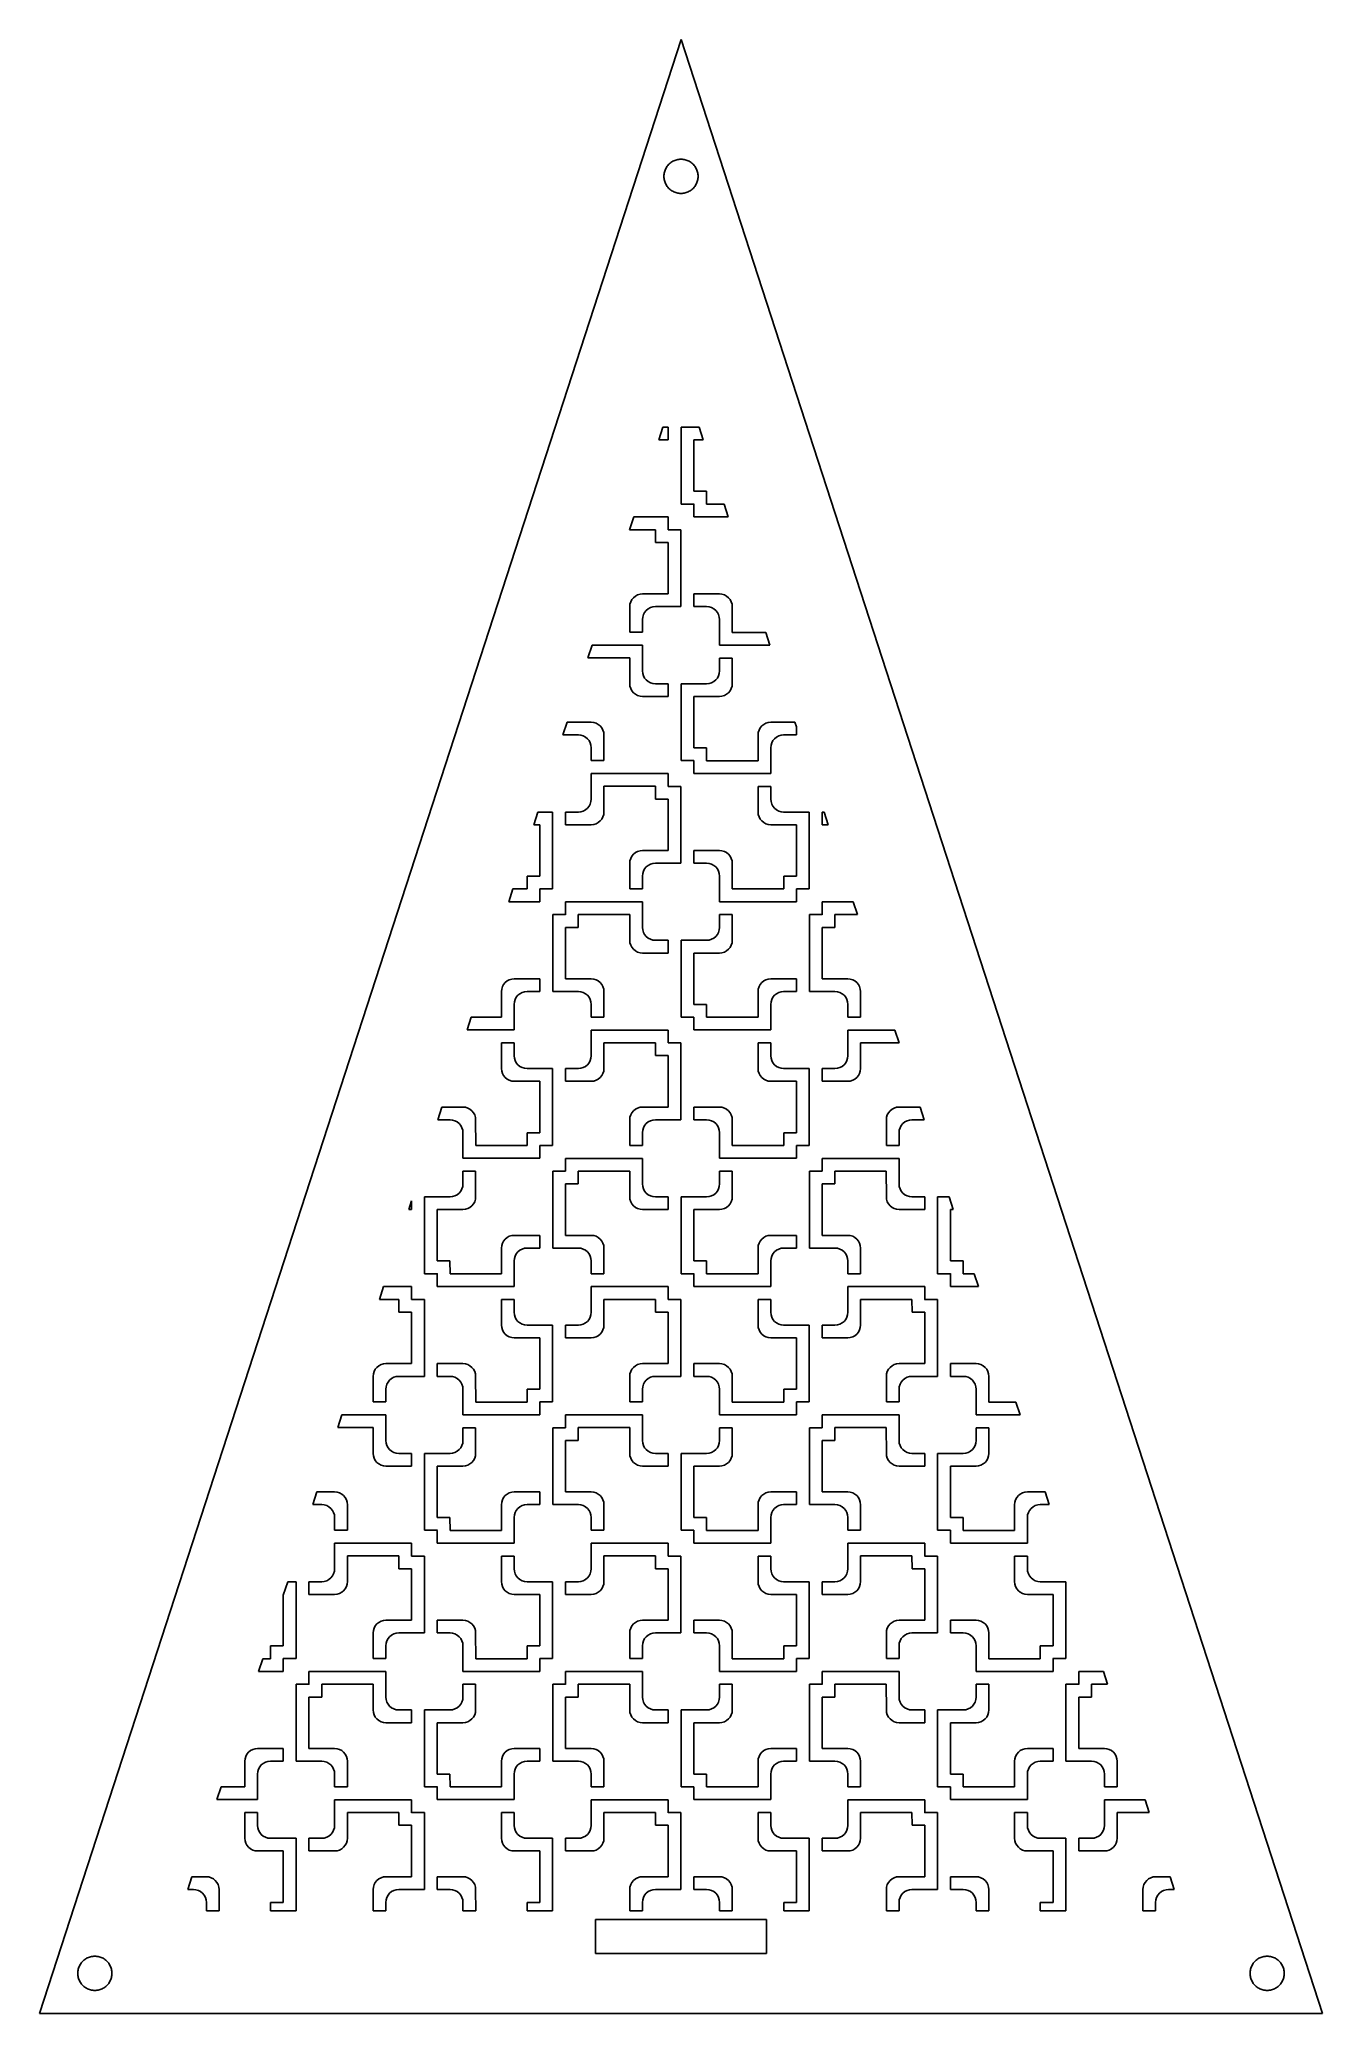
# Model space of a CAD drawing. Header units: metres. Extents: x -75 to 75, y 0 to 231.
import ezdxf

# ---------------------------------------------------------------- set-up
doc = ezdxf.new("R2010")
doc.units = ezdxf.units.M

msp = doc.modelspace()

# ---------------------------------------------------------------- linework, layer by layer
for p, q in [((0, 230.826), (-75, 0)), ((75, 0), (0, 230.826)), ((-2, 214.826), (-1.99605, 214.952)), ((-1.99605, 214.701), (-2, 214.826)), ((-1.99605, 214.952), (-1.98422, 215.077)), ((-1.98422, 214.576), (-1.99605, 214.701)), ((-1.98422, 215.077), (-1.96457, 215.201)), ((-1.96457, 215.201), (-1.93716, 215.324)), ((-1.93716, 215.324), (-1.9021, 215.444)), ((-1.9021, 215.444), (-1.85954, 215.562)), ((-1.85954, 215.562), (-1.80965, 215.678)), ((-1.80965, 215.678), (-1.75261, 215.79)), ((-1.75261, 215.79), (-1.68864, 215.898)), ((-1.68864, 215.898), (-1.61803, 216.002)), ((-1.61803, 216.002), (-1.54102, 216.101)), ((-1.54102, 216.101), (-1.45793, 216.195)), ((-1.45793, 216.195), (-1.36908, 216.284)), ((-1.36908, 216.284), (-1.27484, 216.367)), ((-1.27484, 216.367), (-1.17557, 216.444)), ((-1.17557, 216.444), (-1.07164, 216.515)), ((-1.07164, 216.515), (-0.9635, 216.579)), ((-0.9635, 216.579), (-0.85155, 216.636)), ((-0.85155, 216.636), (-0.73624, 216.686)), ((-0.73624, 216.686), (-0.61803, 216.728)), ((-0.61803, 216.728), (-0.49738, 216.763)), ((-0.49738, 216.763), (-0.37476, 216.791)), ((-0.37476, 216.791), (-0.25066, 216.81)), ((-0.25066, 216.81), (-0.12558, 216.822)), ((-0.12558, 216.822), (0, 216.826)), ((0, 216.826), (0.12558, 216.822)), ((0.12558, 216.822), (0.25066, 216.81)), ((0.25066, 216.81), (0.37476, 216.791)), ((0.37476, 216.791), (0.49738, 216.763)), ((0.49738, 216.763), (0.61803, 216.728)), ((0.61803, 216.728), (0.73624, 216.686)), ((0.73624, 216.686), (0.85155, 216.636)), ((0.85155, 216.636), (0.9635, 216.579)), ((0.9635, 216.579), (1.07164, 216.515)), ((1.07164, 216.515), (1.17557, 216.444)), ((1.17557, 216.444), (1.27484, 216.367)), ((1.27484, 216.367), (1.36908, 216.284)), ((1.36908, 216.284), (1.45793, 216.195)), ((1.45793, 216.195), (1.54102, 216.101)), ((1.54102, 216.101), (1.61803, 216.002)), ((1.61803, 216.002), (1.68864, 215.898)), ((1.68864, 215.898), (1.75261, 215.79)), ((1.75261, 215.79), (1.80965, 215.678)), ((1.80965, 215.678), (1.85954, 215.562)), ((1.85954, 215.562), (1.9021, 215.444)), ((1.9021, 215.444), (1.93716, 215.324)), ((1.93716, 215.324), (1.96457, 215.201)), ((1.96457, 215.201), (1.98422, 215.077)), ((1.98422, 215.077), (1.99605, 214.952)), ((1.99605, 214.701), (1.98422, 214.576)), ((1.99605, 214.952), (2, 214.826)), ((2, 214.826), (1.99605, 214.701)), ((-1.96457, 214.451), (-1.98422, 214.576)), ((-1.93716, 214.329), (-1.96457, 214.451)), ((-1.9021, 214.208), (-1.93716, 214.329)), ((-1.85954, 214.09), (-1.9021, 214.208)), ((-1.80965, 213.975), (-1.85954, 214.09)), ((-1.75261, 213.863), (-1.80965, 213.975)), ((-1.68864, 213.755), (-1.75261, 213.863)), ((-1.61803, 213.651), (-1.68864, 213.755)), ((-1.54102, 213.551), (-1.61803, 213.651)), ((-1.45793, 213.457), (-1.54102, 213.551)), ((-1.36908, 213.368), (-1.45793, 213.457)), ((-1.27484, 213.285), (-1.36908, 213.368)), ((-1.17557, 213.208), (-1.27484, 213.285)), ((-1.07164, 213.138), (-1.17557, 213.208)), ((-0.9635, 213.074), (-1.07164, 213.138)), ((-0.85155, 213.017), (-0.9635, 213.074)), ((-0.73624, 212.967), (-0.85155, 213.017)), ((-0.61803, 212.924), (-0.73624, 212.967)), ((-0.49738, 212.889), (-0.61803, 212.924)), ((-0.37476, 212.862), (-0.49738, 212.889)), ((-0.25066, 212.842), (-0.37476, 212.862)), ((-0.12558, 212.83), (-0.25066, 212.842)), ((0, 212.826), (-0.12558, 212.83)), ((0.12558, 212.83), (0, 212.826)), ((0.25066, 212.842), (0.12558, 212.83)), ((0.37476, 212.862), (0.25066, 212.842)), ((0.49738, 212.889), (0.37476, 212.862)), ((0.61803, 212.924), (0.49738, 212.889)), ((0.73624, 212.967), (0.61803, 212.924)), ((0.85155, 213.017), (0.73624, 212.967)), ((0.9635, 213.074), (0.85155, 213.017)), ((1.07164, 213.138), (0.9635, 213.074)), ((1.17557, 213.208), (1.07164, 213.138)), ((1.27484, 213.285), (1.17557, 213.208)), ((1.36908, 213.368), (1.27484, 213.285)), ((1.45793, 213.457), (1.36908, 213.368)), ((1.54102, 213.551), (1.45793, 213.457)), ((1.61803, 213.651), (1.54102, 213.551)), ((1.68864, 213.755), (1.61803, 213.651)), ((1.75261, 213.863), (1.68864, 213.755)), ((1.80965, 213.975), (1.75261, 213.863)), ((1.85954, 214.09), (1.80965, 213.975)), ((1.9021, 214.208), (1.85954, 214.09)), ((1.93716, 214.329), (1.9021, 214.208)), ((1.96457, 214.451), (1.93716, 214.329)), ((1.98422, 214.576), (1.96457, 214.451)), ((-2.59512, 184.007), (-2.11188, 185.494)), ((-2.11188, 185.494), (-1.50604, 185.494)), ((-1.50604, 185.494), (-1.50604, 184.007)), ((0.00641, 176.507), (0.00641, 185.494)), ((0.00641, 185.494), (2.11188, 185.494)), ((2.11188, 185.494), (2.59531, 184.006)), ((-1.50604, 184.007), (-2.59512, 184.007)), ((2.59531, 184.006), (1.49323, 184.006)), ((1.49323, 184.006), (1.49323, 177.994)), ((1.49323, 177.994), (2.99332, 177.993)), ((2.99332, 177.993), (2.99377, 176.493)), ((1.4978, 176.507), (0.00641, 176.507)), ((1.5065, 176.515), (1.4978, 176.507)), ((1.5065, 176.507), (1.5065, 176.515)), ((1.5065, 176.498), (1.51474, 176.507)), ((1.51474, 176.507), (1.5065, 176.507)), ((1.5065, 175.006), (1.5065, 176.498)), ((2.99377, 176.493), (5.03633, 176.493)), ((5.03633, 176.493), (5.51942, 175.006)), ((-6.00668, 173.507), (-5.52359, 174.994)), ((-2.99377, 173.507), (-6.00668, 173.507)), ((-5.52359, 174.994), (-1.5065, 174.994)), ((-2.99332, 172.007), (-2.99377, 173.507)), ((-1.5065, 173.502), (-1.51474, 173.493)), ((-1.51474, 173.493), (-1.5065, 173.493)), ((-1.5065, 174.994), (-1.5065, 173.502)), ((-1.5065, 173.493), (-1.5065, 173.485)), ((-1.5065, 173.485), (-1.4978, 173.493)), ((-1.4978, 173.493), (-0.00641, 173.493)), ((-0.00641, 173.493), (-0.00641, 164.506)), ((5.51942, 175.006), (1.5065, 175.006)), ((-1.49323, 172.006), (-2.99332, 172.007)), ((-1.49323, 165.994), (-1.49323, 172.006)), ((-5.9935, 164.5), (-5.96466, 164.792)), ((-5.9935, 161.506), (-5.9935, 164.5)), ((-5.96466, 164.792), (-5.87997, 165.071)), ((-5.87997, 165.071), (-5.74173, 165.33)), ((-5.74173, 165.33), (-5.55634, 165.556)), ((-5.55634, 165.556), (-5.32974, 165.742)), ((-5.32974, 165.742), (-5.07111, 165.88)), ((-5.07111, 165.88), (-4.79141, 165.965)), ((-4.79141, 165.965), (-4.4989, 165.993)), ((-4.4989, 165.993), (-1.49323, 165.994)), ((-4.06494, 164.065), (-4.25171, 163.837)), ((-3.83698, 164.252), (-4.06494, 164.065)), ((-3.57651, 164.391), (-3.83698, 164.252)), ((-3.29315, 164.477), (-3.57651, 164.391)), ((-2.99973, 164.506), (-3.29315, 164.477)), ((-0.00641, 164.506), (-2.99973, 164.506)), ((1.50604, 164.506), (1.50604, 165.993)), ((1.50604, 165.993), (4.49982, 165.993)), ((3.00064, 164.506), (1.50604, 164.506)), ((3.29315, 164.476), (3.00064, 164.506)), ((3.57651, 164.391), (3.29315, 164.476)), ((3.83698, 164.252), (3.57651, 164.391)), ((4.06494, 164.065), (3.83698, 164.252)), ((4.25171, 163.837), (4.06494, 164.065)), ((4.49982, 165.993), (4.79233, 165.965)), ((4.79233, 165.965), (5.07111, 165.88)), ((5.07111, 165.88), (5.3302, 165.741)), ((5.3302, 165.741), (5.55679, 165.556)), ((5.55679, 165.556), (5.74219, 165.329)), ((5.74219, 165.329), (5.87997, 165.071)), ((5.87997, 165.071), (5.96466, 164.791)), ((5.96466, 164.791), (5.9935, 164.499)), ((5.9935, 164.499), (5.99442, 161.493)), ((-4.47647, 163.293), (-4.50623, 163.001)), ((-4.50623, 163.001), (-4.50623, 161.506)), ((-4.39087, 163.577), (-4.47647, 163.293)), ((-4.25171, 163.837), (-4.39087, 163.577)), ((4.39087, 163.577), (4.25171, 163.837)), ((4.47739, 163.293), (4.39087, 163.577)), ((4.50623, 163), (4.47739, 163.293)), ((4.50623, 160.006), (4.50623, 163)), ((-10.8805, 158.507), (-10.3974, 159.994)), ((-10.3974, 159.994), (-4.50623, 159.994)), ((-4.50623, 161.506), (-5.9935, 161.506)), ((-4.50623, 159.994), (-4.50623, 157)), ((10.3932, 160.006), (4.50623, 160.006)), ((5.99442, 161.493), (9.91013, 161.493)), ((9.91013, 161.493), (10.3932, 160.006)), ((-5.99442, 158.507), (-10.8805, 158.507)), ((-5.9935, 155.501), (-5.99442, 158.507)), ((-4.50623, 157), (-4.47739, 156.707)), ((4.47647, 156.707), (4.50623, 156.999)), ((4.50623, 156.999), (4.50623, 158.494)), ((4.50623, 158.494), (5.9935, 158.494)), ((5.9935, 158.494), (5.9935, 155.5)), ((-5.96466, 155.209), (-5.9935, 155.501)), ((-5.87997, 154.929), (-5.96466, 155.209)), ((-5.74219, 154.671), (-5.87997, 154.929)), ((-5.55679, 154.444), (-5.74219, 154.671)), ((-4.47739, 156.707), (-4.39087, 156.423)), ((-4.39087, 156.423), (-4.25171, 156.163)), ((-4.25171, 156.163), (-4.06494, 155.935)), ((-4.06494, 155.935), (-3.83698, 155.748)), ((-3.83698, 155.748), (-3.57651, 155.609)), ((-3.57651, 155.609), (-3.29315, 155.524)), ((-3.29315, 155.524), (-3.00064, 155.494)), ((-3.00064, 155.494), (-1.50604, 155.494)), ((-1.50604, 155.494), (-1.50604, 154.007)), ((0.00641, 146.507), (0.00641, 155.494)), ((0.00641, 155.494), (2.99973, 155.494)), ((2.99973, 155.494), (3.29315, 155.523)), ((3.29315, 155.523), (3.57651, 155.609)), ((3.57651, 155.609), (3.83698, 155.748)), ((3.83698, 155.748), (4.06494, 155.935)), ((4.06494, 155.935), (4.25171, 156.163)), ((4.25171, 156.163), (4.39087, 156.423)), ((4.39087, 156.423), (4.47647, 156.707)), ((5.74127, 154.67), (5.55588, 154.443)), ((5.87997, 154.929), (5.74127, 154.67)), ((5.96466, 155.208), (5.87997, 154.929)), ((5.9935, 155.5), (5.96466, 155.208)), ((-5.3302, 154.259), (-5.55679, 154.444)), ((-5.07111, 154.12), (-5.3302, 154.259)), ((-4.79233, 154.035), (-5.07111, 154.12)), ((-4.49982, 154.007), (-4.79233, 154.035)), ((-1.50604, 154.007), (-4.49982, 154.007)), ((4.4989, 154.007), (1.49323, 154.006)), ((1.49323, 154.006), (1.49323, 147.994)), ((4.79141, 154.035), (4.4989, 154.007)), ((5.07111, 154.12), (4.79141, 154.035)), ((5.32974, 154.258), (5.07111, 154.12)), ((5.55588, 154.443), (5.32974, 154.258)), ((-13.8049, 149.506), (-13.3217, 150.993)), ((-13.3217, 150.993), (-10.5002, 150.993)), ((-10.5002, 150.993), (-10.2077, 150.965)), ((-10.2077, 150.965), (-9.92889, 150.88)), ((-9.92889, 150.88), (-9.6698, 150.741)), ((-9.6698, 150.741), (-9.44321, 150.556)), ((-9.44321, 150.556), (-9.25781, 150.329)), ((-9.25781, 150.329), (-9.12003, 150.071)), ((-9.12003, 150.071), (-9.03534, 149.791)), ((9.03534, 149.792), (9.12003, 150.071)), ((9.12003, 150.071), (9.25827, 150.33)), ((9.25827, 150.33), (9.44366, 150.556)), ((9.44366, 150.556), (9.67026, 150.742)), ((9.67026, 150.742), (9.92889, 150.88)), ((9.92889, 150.88), (10.2086, 150.965)), ((10.2086, 150.965), (10.5011, 150.993)), ((10.5011, 150.993), (13.3217, 150.993)), ((13.3217, 150.993), (13.494, 150.463)), ((13.494, 150.463), (13.494, 149.506)), ((-11.9994, 149.506), (-13.8049, 149.506)), ((-11.7068, 149.476), (-11.9994, 149.506)), ((-11.4235, 149.391), (-11.7068, 149.476)), ((-11.163, 149.252), (-11.4235, 149.391)), ((-10.9351, 149.065), (-11.163, 149.252)), ((-10.7483, 148.837), (-10.9351, 149.065)), ((-10.6091, 148.577), (-10.7483, 148.837)), ((-10.5226, 148.293), (-10.6091, 148.577)), ((-10.4938, 148), (-10.5226, 148.293)), ((-10.4938, 146.506), (-10.4938, 148)), ((-9.03534, 149.791), (-9.0065, 149.499)), ((-9.0065, 149.499), (-9.0065, 146.506)), ((1.49323, 147.994), (2.99332, 147.993)), ((2.99332, 147.993), (2.99377, 146.493)), ((9.0065, 149.5), (9.03534, 149.792)), ((9.0065, 146.493), (9.0065, 149.5)), ((10.5235, 148.293), (10.4938, 148.001)), ((10.4938, 148.001), (10.4938, 145.006)), ((10.6091, 148.577), (10.5235, 148.293)), ((10.7483, 148.837), (10.6091, 148.577)), ((10.9351, 149.065), (10.7483, 148.837)), ((11.163, 149.252), (10.9351, 149.065)), ((11.4235, 149.391), (11.163, 149.252)), ((11.7068, 149.477), (11.4235, 149.391)), ((12.0003, 149.506), (11.7068, 149.477)), ((13.494, 149.506), (12.0003, 149.506)), ((-9.0065, 146.506), (-10.4938, 146.506)), ((1.4978, 146.507), (0.00641, 146.507)), ((1.5065, 146.515), (1.4978, 146.507)), ((1.5065, 146.507), (1.5065, 146.515)), ((1.5065, 146.498), (1.51474, 146.507)), ((1.51474, 146.507), (1.5065, 146.507)), ((1.5065, 145.006), (1.5065, 146.498)), ((2.99377, 146.493), (9.0065, 146.493)), ((-10.4938, 141.999), (-10.4938, 144.994)), ((-10.4938, 144.994), (-1.5065, 144.994)), ((-2.99377, 143.507), (-9.0065, 143.507)), ((-9.0065, 143.507), (-9.0065, 140.5)), ((-2.99332, 142.007), (-2.99377, 143.507)), ((-1.5065, 143.502), (-1.51474, 143.493)), ((-1.51474, 143.493), (-1.5065, 143.493)), ((-1.5065, 144.994), (-1.5065, 143.502)), ((-1.5065, 143.493), (-1.5065, 143.485)), ((-1.5065, 143.485), (-1.4978, 143.493)), ((-1.4978, 143.493), (-0.00641, 143.493)), ((-0.00641, 143.493), (-0.00641, 134.506)), ((10.4938, 145.006), (1.5065, 145.006)), ((9.0065, 140.501), (9.0065, 143.494)), ((9.0065, 143.494), (10.4938, 143.494)), ((10.4938, 143.494), (10.4938, 142)), ((-11.163, 140.748), (-10.9351, 140.935)), ((-10.9351, 140.935), (-10.7483, 141.163)), ((-10.7483, 141.163), (-10.6091, 141.423)), ((-10.6091, 141.423), (-10.5235, 141.707)), ((-10.5235, 141.707), (-10.4938, 141.999)), ((-1.49323, 142.006), (-2.99332, 142.007)), ((-1.49323, 135.994), (-1.49323, 142.006)), ((10.4938, 142), (10.5226, 141.707)), ((10.5226, 141.707), (10.6091, 141.423)), ((10.6091, 141.423), (10.7483, 141.163)), ((10.7483, 141.163), (10.9351, 140.935)), ((10.9351, 140.935), (11.163, 140.748)), ((-17.2165, 139.007), (-16.7333, 140.494)), ((-16.4932, 139.007), (-17.2165, 139.007)), ((-16.7333, 140.494), (-15.0064, 140.494)), ((-16.4932, 132.994), (-16.4932, 139.007)), ((-15.0064, 140.494), (-15.0064, 131.507)), ((-13.494, 139.007), (-13.494, 140.494)), ((-13.494, 140.494), (-12.0003, 140.494)), ((-10.5011, 139.007), (-13.494, 139.007)), ((-12.0003, 140.494), (-11.7068, 140.523)), ((-11.7068, 140.523), (-11.4235, 140.609)), ((-11.4235, 140.609), (-11.163, 140.748)), ((-10.2086, 139.035), (-10.5011, 139.007)), ((-9.92889, 139.12), (-10.2086, 139.035)), ((-9.67026, 139.258), (-9.92889, 139.12)), ((-9.44412, 139.443), (-9.67026, 139.258)), ((-9.25873, 139.67), (-9.44412, 139.443)), ((-9.12003, 139.929), (-9.25873, 139.67)), ((-9.03534, 140.208), (-9.12003, 139.929)), ((-9.0065, 140.5), (-9.03534, 140.208)), ((9.03534, 140.209), (9.0065, 140.501)), ((9.12003, 139.929), (9.03534, 140.209)), ((9.25781, 139.671), (9.12003, 139.929)), ((9.44321, 139.444), (9.25781, 139.671)), ((9.6698, 139.259), (9.44321, 139.444)), ((9.92889, 139.12), (9.6698, 139.259)), ((10.2077, 139.035), (9.92889, 139.12)), ((10.5002, 139.007), (10.2077, 139.035)), ((13.5068, 139.007), (10.5002, 139.007)), ((11.163, 140.748), (11.4235, 140.609)), ((11.4235, 140.609), (11.7068, 140.524)), ((11.7068, 140.524), (11.9994, 140.494)), ((11.9994, 140.494), (14.9936, 140.494)), ((13.5068, 132.994), (13.5068, 139.007)), ((14.9936, 140.494), (14.9936, 131.507)), ((16.506, 139.007), (16.506, 140.494)), ((16.506, 140.494), (16.7333, 140.494)), ((17.2165, 139.007), (16.506, 139.007)), ((16.7333, 140.494), (17.2165, 139.007)), ((-5.9935, 134.5), (-5.96466, 134.792)), ((-5.9935, 131.506), (-5.9935, 134.5)), ((-5.96466, 134.792), (-5.87997, 135.071)), ((-5.87997, 135.071), (-5.74173, 135.33)), ((-5.74173, 135.33), (-5.55634, 135.556)), ((-5.55634, 135.556), (-5.32974, 135.742)), ((-5.32974, 135.742), (-5.07111, 135.88)), ((-5.07111, 135.88), (-4.79141, 135.965)), ((-4.79141, 135.965), (-4.4989, 135.993)), ((-4.4989, 135.993), (-1.49323, 135.994)), ((-4.06494, 134.065), (-4.25171, 133.837)), ((-3.83698, 134.252), (-4.06494, 134.065)), ((-3.57651, 134.391), (-3.83698, 134.252)), ((-3.29315, 134.477), (-3.57651, 134.391)), ((-2.99973, 134.506), (-3.29315, 134.477)), ((-0.00641, 134.506), (-2.99973, 134.506)), ((1.50604, 134.506), (1.50604, 135.993)), ((1.50604, 135.993), (4.49982, 135.993)), ((3.00064, 134.506), (1.50604, 134.506)), ((3.29315, 134.476), (3.00064, 134.506)), ((3.57651, 134.391), (3.29315, 134.476)), ((3.83698, 134.252), (3.57651, 134.391)), ((4.06494, 134.065), (3.83698, 134.252)), ((4.25171, 133.837), (4.06494, 134.065)), ((4.49982, 135.993), (4.79233, 135.965)), ((4.79233, 135.965), (5.07111, 135.88)), ((5.07111, 135.88), (5.3302, 135.741)), ((5.3302, 135.741), (5.55679, 135.556)), ((5.55679, 135.556), (5.74219, 135.329)), ((5.74219, 135.329), (5.87997, 135.071)), ((5.87997, 135.071), (5.96466, 134.791)), ((5.96466, 134.791), (5.9935, 134.499)), ((5.9935, 134.499), (5.99442, 131.493)), ((-17.9938, 131.493), (-17.9933, 132.993)), ((-17.9933, 132.993), (-16.4932, 132.994)), ((-4.47647, 133.293), (-4.50623, 133.001)), ((-4.50623, 133.001), (-4.50623, 131.506)), ((-4.39087, 133.577), (-4.47647, 133.293)), ((-4.25171, 133.837), (-4.39087, 133.577)), ((4.39087, 133.577), (4.25171, 133.837)), ((4.47739, 133.293), (4.39087, 133.577)), ((4.50623, 133), (4.47739, 133.293)), ((4.50623, 130.006), (4.50623, 133)), ((12.0062, 131.493), (12.0067, 132.993)), ((12.0067, 132.993), (13.5068, 132.994)), ((-20.1408, 130.006), (-19.6577, 131.493)), ((-16.5065, 130.006), (-20.1408, 130.006)), ((-19.6577, 131.493), (-17.9938, 131.493)), ((-16.5065, 131.507), (-16.5147, 131.507)), ((-16.5147, 131.507), (-16.5065, 131.498)), ((-16.4978, 131.507), (-16.5065, 131.515)), ((-16.5065, 131.515), (-16.5065, 131.507)), ((-16.5065, 131.498), (-16.5065, 130.006)), ((-15.0064, 131.507), (-16.4978, 131.507)), ((-13.4935, 128.502), (-13.4935, 129.994)), ((-13.4935, 129.994), (-4.50623, 129.994)), ((-4.50623, 131.506), (-5.9935, 131.506)), ((-4.50623, 129.994), (-4.50623, 127)), ((13.4935, 130.006), (4.50623, 130.006)), ((5.99442, 131.493), (12.0062, 131.493)), ((13.4935, 131.507), (13.4853, 131.507)), ((13.4853, 131.507), (13.4935, 131.498)), ((13.5022, 131.507), (13.4935, 131.515)), ((13.4935, 131.515), (13.4935, 131.507)), ((13.4935, 131.498), (13.4935, 130.006)), ((14.9936, 131.507), (13.5022, 131.507)), ((16.5065, 128.502), (16.5065, 129.994)), ((16.5065, 129.994), (20.145, 129.994)), ((20.145, 129.994), (20.6281, 128.507)), ((-14.9936, 119.506), (-14.9936, 128.493)), ((-14.9936, 128.493), (-13.5022, 128.493)), ((-12.0067, 127.007), (-13.5068, 127.006)), ((-13.5068, 127.006), (-13.5068, 120.993)), ((-13.5022, 128.493), (-13.4935, 128.485)), ((-13.4853, 128.493), (-13.4935, 128.502)), ((-13.4935, 128.485), (-13.4935, 128.493)), ((-13.4935, 128.493), (-13.4853, 128.493)), ((-12.0062, 128.507), (-12.0067, 127.007)), ((-5.99442, 128.507), (-12.0062, 128.507)), ((-5.9935, 125.501), (-5.99442, 128.507)), ((-4.50623, 127), (-4.47739, 126.707)), ((4.47647, 126.707), (4.50623, 126.999)), ((4.50623, 126.999), (4.50623, 128.494)), ((4.50623, 128.494), (5.9935, 128.494)), ((5.9935, 128.494), (5.9935, 125.5)), ((15.0064, 119.506), (15.0064, 128.493)), ((15.0064, 128.493), (16.4978, 128.493)), ((17.9933, 127.007), (16.4932, 127.006)), ((16.4932, 127.006), (16.4932, 120.993)), ((16.4978, 128.493), (16.5065, 128.485)), ((16.5147, 128.493), (16.5065, 128.502)), ((16.5065, 128.485), (16.5065, 128.493)), ((16.5065, 128.493), (16.5147, 128.493)), ((17.9938, 128.507), (17.9933, 127.007)), ((20.6281, 128.507), (17.9938, 128.507)), ((-5.96466, 125.209), (-5.9935, 125.501)), ((-5.87997, 124.929), (-5.96466, 125.209)), ((-5.74219, 124.671), (-5.87997, 124.929)), ((-5.55679, 124.444), (-5.74219, 124.671)), ((-4.47739, 126.707), (-4.39087, 126.423)), ((-4.39087, 126.423), (-4.25171, 126.163)), ((-4.25171, 126.163), (-4.06494, 125.935)), ((-4.06494, 125.935), (-3.83698, 125.748)), ((-3.83698, 125.748), (-3.57651, 125.609)), ((-3.57651, 125.609), (-3.29315, 125.524)), ((-3.29315, 125.524), (-3.00064, 125.494)), ((-3.00064, 125.494), (-1.50604, 125.494)), ((-1.50604, 125.494), (-1.50604, 124.007)), ((0.00641, 116.507), (0.00641, 125.494)), ((0.00641, 125.494), (2.99973, 125.494)), ((2.99973, 125.494), (3.29315, 125.523)), ((3.29315, 125.523), (3.57651, 125.609)), ((3.57651, 125.609), (3.83698, 125.748)), ((3.83698, 125.748), (4.06494, 125.935)), ((4.06494, 125.935), (4.25171, 126.163)), ((4.25171, 126.163), (4.39087, 126.423)), ((4.39087, 126.423), (4.47647, 126.707)), ((5.74127, 124.67), (5.55588, 124.443)), ((5.87997, 124.929), (5.74127, 124.67)), ((5.96466, 125.208), (5.87997, 124.929)), ((5.9935, 125.5), (5.96466, 125.208)), ((-5.3302, 124.259), (-5.55679, 124.444)), ((-5.07111, 124.12), (-5.3302, 124.259)), ((-4.79233, 124.035), (-5.07111, 124.12)), ((-4.49982, 124.007), (-4.79233, 124.035)), ((-1.50604, 124.007), (-4.49982, 124.007)), ((4.4989, 124.007), (1.49323, 124.006)), ((1.49323, 124.006), (1.49323, 117.994)), ((4.79141, 124.035), (4.4989, 124.007)), ((5.07111, 124.12), (4.79141, 124.035)), ((5.32974, 124.258), (5.07111, 124.12)), ((5.55588, 124.443), (5.32974, 124.258)), ((-20.9647, 119.792), (-20.88, 120.071)), ((-20.88, 120.071), (-20.7417, 120.33)), ((-20.7417, 120.33), (-20.5563, 120.556)), ((-20.5563, 120.556), (-20.3297, 120.742)), ((-20.3297, 120.742), (-20.0711, 120.88)), ((-20.0711, 120.88), (-19.7914, 120.965)), ((-19.7914, 120.965), (-19.4989, 120.993)), ((-19.4989, 120.993), (-16.506, 120.993)), ((-16.506, 120.993), (-16.506, 119.506)), ((-13.5068, 120.993), (-10.5002, 120.993)), ((-10.5002, 120.993), (-10.2077, 120.965)), ((-10.2077, 120.965), (-9.92889, 120.88)), ((-9.92889, 120.88), (-9.6698, 120.741)), ((-9.6698, 120.741), (-9.44321, 120.556)), ((-9.44321, 120.556), (-9.25781, 120.329)), ((-9.25781, 120.329), (-9.12003, 120.071)), ((-9.12003, 120.071), (-9.03534, 119.791)), ((9.03534, 119.792), (9.12003, 120.071)), ((9.12003, 120.071), (9.25827, 120.33)), ((9.25827, 120.33), (9.44366, 120.556)), ((9.44366, 120.556), (9.67026, 120.742)), ((9.67026, 120.742), (9.92889, 120.88)), ((9.92889, 120.88), (10.2086, 120.965)), ((10.2086, 120.965), (10.5011, 120.993)), ((10.5011, 120.993), (13.494, 120.993)), ((13.494, 120.993), (13.494, 119.506)), ((16.4932, 120.993), (19.4998, 120.993)), ((19.4998, 120.993), (19.7923, 120.965)), ((19.7923, 120.965), (20.0711, 120.88)), ((20.0711, 120.88), (20.3302, 120.741)), ((20.3302, 120.741), (20.5568, 120.556)), ((20.5568, 120.556), (20.7422, 120.329)), ((20.7422, 120.329), (20.88, 120.071)), ((20.88, 120.071), (20.9647, 119.791)), ((-20.9935, 119.5), (-20.9647, 119.792)), ((-20.9935, 116.493), (-20.9935, 119.5)), ((-19.4765, 118.293), (-19.5062, 118.001)), ((-19.5062, 118.001), (-19.5062, 115.006)), ((-19.3909, 118.577), (-19.4765, 118.293)), ((-19.2517, 118.837), (-19.3909, 118.577)), ((-19.0649, 119.065), (-19.2517, 118.837)), ((-18.837, 119.252), (-19.0649, 119.065)), ((-18.5765, 119.391), (-18.837, 119.252)), ((-18.2932, 119.477), (-18.5765, 119.391)), ((-17.9997, 119.506), (-18.2932, 119.477)), ((-16.506, 119.506), (-17.9997, 119.506)), ((-11.9994, 119.506), (-14.9936, 119.506)), ((-11.7068, 119.476), (-11.9994, 119.506)), ((-11.4235, 119.391), (-11.7068, 119.476)), ((-11.163, 119.252), (-11.4235, 119.391)), ((-10.9351, 119.065), (-11.163, 119.252)), ((-10.7483, 118.837), (-10.9351, 119.065)), ((-10.6091, 118.577), (-10.7483, 118.837)), ((-10.5226, 118.293), (-10.6091, 118.577)), ((-10.4938, 118), (-10.5226, 118.293)), ((-10.4938, 116.506), (-10.4938, 118)), ((-9.03534, 119.791), (-9.0065, 119.499)), ((-9.0065, 119.499), (-9.0065, 116.506)), ((1.49323, 117.994), (2.99332, 117.993)), ((2.99332, 117.993), (2.99377, 116.493)), ((9.0065, 119.5), (9.03534, 119.792)), ((9.0065, 116.493), (9.0065, 119.5)), ((10.5235, 118.293), (10.4938, 118.001)), ((10.4938, 118.001), (10.4938, 115.006)), ((10.6091, 118.577), (10.5235, 118.293)), ((10.7483, 118.837), (10.6091, 118.577)), ((10.9351, 119.065), (10.7483, 118.837)), ((11.163, 119.252), (10.9351, 119.065)), ((11.4235, 119.391), (11.163, 119.252)), ((11.7068, 119.477), (11.4235, 119.391)), ((12.0003, 119.506), (11.7068, 119.477)), ((13.494, 119.506), (12.0003, 119.506)), ((18.0006, 119.506), (15.0064, 119.506)), ((18.2932, 119.476), (18.0006, 119.506)), ((18.5765, 119.391), (18.2932, 119.476)), ((18.837, 119.252), (18.5765, 119.391)), ((19.0649, 119.065), (18.837, 119.252)), ((19.2517, 118.837), (19.0649, 119.065)), ((19.3909, 118.577), (19.2517, 118.837)), ((19.4774, 118.293), (19.3909, 118.577)), ((19.5062, 118), (19.4774, 118.293)), ((19.5062, 116.506), (19.5062, 118)), ((20.9647, 119.791), (20.9935, 119.499)), ((20.9935, 119.499), (20.9935, 116.506)), ((-25.0146, 115.006), (-24.5315, 116.493)), ((-24.5315, 116.493), (-20.9935, 116.493)), ((-9.0065, 116.506), (-10.4938, 116.506)), ((1.4978, 116.507), (0.00641, 116.507)), ((1.5065, 116.515), (1.4978, 116.507)), ((1.5065, 116.507), (1.5065, 116.515)), ((1.5065, 116.498), (1.51474, 116.507)), ((1.51474, 116.507), (1.5065, 116.507)), ((1.5065, 115.006), (1.5065, 116.498)), ((2.99377, 116.493), (9.0065, 116.493)), ((20.9935, 116.506), (19.5062, 116.506)), ((-19.5062, 115.006), (-25.0146, 115.006)), ((-20.9935, 110.501), (-20.9935, 113.494)), ((-20.9935, 113.494), (-19.5062, 113.494)), ((-19.5062, 113.494), (-19.5062, 112)), ((-10.4938, 111.999), (-10.4938, 114.994)), ((-10.4938, 114.994), (-1.5065, 114.994)), ((-2.99377, 113.507), (-9.0065, 113.507)), ((-9.0065, 113.507), (-9.0065, 110.5)), ((-2.99332, 112.007), (-2.99377, 113.507)), ((-1.5065, 113.502), (-1.51474, 113.493)), ((-1.51474, 113.493), (-1.5065, 113.493)), ((-1.5065, 114.994), (-1.5065, 113.502)), ((-1.5065, 113.493), (-1.5065, 113.485)), ((-1.5065, 113.485), (-1.4978, 113.493)), ((-1.4978, 113.493), (-0.00641, 113.493)), ((-0.00641, 113.493), (-0.00641, 104.506)), ((10.4938, 115.006), (1.5065, 115.006)), ((9.0065, 110.501), (9.0065, 113.494)), ((9.0065, 113.494), (10.4938, 113.494)), ((10.4938, 113.494), (10.4938, 112)), ((19.5062, 111.999), (19.5062, 114.994)), ((19.5062, 114.994), (25.0188, 114.994)), ((25.5019, 113.507), (20.9935, 113.507)), ((20.9935, 113.507), (20.9935, 110.5)), ((25.0188, 114.994), (25.5019, 113.507)), ((-19.5062, 112), (-19.4774, 111.707)), ((-19.4774, 111.707), (-19.3909, 111.423)), ((-19.3909, 111.423), (-19.2517, 111.163)), ((-19.2517, 111.163), (-19.0649, 110.935)), ((-19.0649, 110.935), (-18.837, 110.748)), ((-11.163, 110.748), (-10.9351, 110.935)), ((-10.9351, 110.935), (-10.7483, 111.163)), ((-10.7483, 111.163), (-10.6091, 111.423)), ((-10.6091, 111.423), (-10.5235, 111.707)), ((-10.5235, 111.707), (-10.4938, 111.999)), ((-1.49323, 112.006), (-2.99332, 112.007)), ((-1.49323, 105.994), (-1.49323, 112.006)), ((10.4938, 112), (10.5226, 111.707)), ((10.5226, 111.707), (10.6091, 111.423)), ((10.6091, 111.423), (10.7483, 111.163)), ((10.7483, 111.163), (10.9351, 110.935)), ((10.9351, 110.935), (11.163, 110.748)), ((18.837, 110.748), (19.0649, 110.935)), ((19.0649, 110.935), (19.2517, 111.163)), ((19.2517, 111.163), (19.3909, 111.423)), ((19.3909, 111.423), (19.4765, 111.707)), ((19.4765, 111.707), (19.5062, 111.999)), ((-20.9647, 110.209), (-20.9935, 110.501)), ((-20.88, 109.929), (-20.9647, 110.209)), ((-20.7422, 109.671), (-20.88, 109.929)), ((-20.5568, 109.444), (-20.7422, 109.671)), ((-20.3302, 109.259), (-20.5568, 109.444)), ((-20.0711, 109.12), (-20.3302, 109.259)), ((-19.7923, 109.035), (-20.0711, 109.12)), ((-19.4998, 109.007), (-19.7923, 109.035)), ((-16.4932, 109.007), (-19.4998, 109.007)), ((-18.837, 110.748), (-18.5765, 110.609)), ((-18.5765, 110.609), (-18.2932, 110.524)), ((-18.2932, 110.524), (-18.0006, 110.494)), ((-18.0006, 110.494), (-15.0064, 110.494)), ((-16.4932, 102.994), (-16.4932, 109.007)), ((-15.0064, 110.494), (-15.0064, 101.507)), ((-13.494, 109.007), (-13.494, 110.494)), ((-13.494, 110.494), (-12.0003, 110.494)), ((-10.5011, 109.007), (-13.494, 109.007)), ((-12.0003, 110.494), (-11.7068, 110.523)), ((-11.7068, 110.523), (-11.4235, 110.609)), ((-11.4235, 110.609), (-11.163, 110.748)), ((-10.2086, 109.035), (-10.5011, 109.007)), ((-9.92889, 109.12), (-10.2086, 109.035)), ((-9.67026, 109.258), (-9.92889, 109.12)), ((-9.44412, 109.443), (-9.67026, 109.258)), ((-9.25873, 109.67), (-9.44412, 109.443)), ((-9.12003, 109.929), (-9.25873, 109.67)), ((-9.03534, 110.208), (-9.12003, 109.929)), ((-9.0065, 110.5), (-9.03534, 110.208)), ((9.03534, 110.209), (9.0065, 110.501)), ((9.12003, 109.929), (9.03534, 110.209)), ((9.25781, 109.671), (9.12003, 109.929)), ((9.44321, 109.444), (9.25781, 109.671)), ((9.6698, 109.259), (9.44321, 109.444)), ((9.92889, 109.12), (9.6698, 109.259)), ((10.2077, 109.035), (9.92889, 109.12)), ((10.5002, 109.007), (10.2077, 109.035)), ((13.5068, 109.007), (10.5002, 109.007)), ((11.163, 110.748), (11.4235, 110.609)), ((11.4235, 110.609), (11.7068, 110.524)), ((11.7068, 110.524), (11.9994, 110.494)), ((11.9994, 110.494), (14.9936, 110.494)), ((13.5068, 102.994), (13.5068, 109.007)), ((14.9936, 110.494), (14.9936, 101.507)), ((16.506, 109.007), (16.506, 110.494)), ((16.506, 110.494), (17.9997, 110.494)), ((19.4989, 109.007), (16.506, 109.007)), ((17.9997, 110.494), (18.2932, 110.523)), ((18.2932, 110.523), (18.5765, 110.609)), ((18.5765, 110.609), (18.837, 110.748)), ((19.7914, 109.035), (19.4989, 109.007)), ((20.0711, 109.12), (19.7914, 109.035)), ((20.3297, 109.258), (20.0711, 109.12)), ((20.5559, 109.443), (20.3297, 109.258)), ((20.7413, 109.67), (20.5559, 109.443)), ((20.88, 109.929), (20.7413, 109.67)), ((20.9647, 110.208), (20.88, 109.929)), ((20.9935, 110.5), (20.9647, 110.208)), ((-28.4263, 104.506), (-27.9431, 105.993)), ((-26.9994, 104.506), (-28.4263, 104.506)), ((-27.9431, 105.993), (-25.5002, 105.993)), ((-26.7068, 104.476), (-26.9994, 104.506)), ((-26.4235, 104.391), (-26.7068, 104.476)), ((-26.163, 104.252), (-26.4235, 104.391)), ((-25.9351, 104.065), (-26.163, 104.252)), ((-25.7483, 103.837), (-25.9351, 104.065)), ((-25.5002, 105.993), (-25.2077, 105.965)), ((-25.2077, 105.965), (-24.9289, 105.88)), ((-24.9289, 105.88), (-24.6698, 105.741)), ((-24.6698, 105.741), (-24.4432, 105.556)), ((-24.4432, 105.556), (-24.2578, 105.329)), ((-24.2578, 105.329), (-24.12, 105.071)), ((-24.12, 105.071), (-24.0353, 104.791)), ((-24.0353, 104.791), (-24.0065, 104.499)), ((-24.0065, 104.499), (-24.0056, 101.493)), ((-5.9935, 104.5), (-5.96466, 104.792)), ((-5.9935, 101.506), (-5.9935, 104.5)), ((-5.96466, 104.792), (-5.87997, 105.071)), ((-5.87997, 105.071), (-5.74173, 105.33)), ((-5.74173, 105.33), (-5.55634, 105.556)), ((-5.55634, 105.556), (-5.32974, 105.742)), ((-5.32974, 105.742), (-5.07111, 105.88)), ((-5.07111, 105.88), (-4.79141, 105.965)), ((-4.79141, 105.965), (-4.4989, 105.993)), ((-4.4989, 105.993), (-1.49323, 105.994)), ((-4.06494, 104.065), (-4.25171, 103.837)), ((-3.83698, 104.252), (-4.06494, 104.065)), ((-3.57651, 104.391), (-3.83698, 104.252)), ((-3.29315, 104.477), (-3.57651, 104.391)), ((-2.99973, 104.506), (-3.29315, 104.477)), ((-0.00641, 104.506), (-2.99973, 104.506)), ((1.50604, 104.506), (1.50604, 105.993)), ((1.50604, 105.993), (4.49982, 105.993)), ((3.00064, 104.506), (1.50604, 104.506)), ((3.29315, 104.476), (3.00064, 104.506)), ((3.57651, 104.391), (3.29315, 104.476)), ((3.83698, 104.252), (3.57651, 104.391)), ((4.06494, 104.065), (3.83698, 104.252)), ((4.25171, 103.837), (4.06494, 104.065)), ((4.49982, 105.993), (4.79233, 105.965)), ((4.79233, 105.965), (5.07111, 105.88)), ((5.07111, 105.88), (5.3302, 105.741)), ((5.3302, 105.741), (5.55679, 105.556)), ((5.55679, 105.556), (5.74219, 105.329)), ((5.74219, 105.329), (5.87997, 105.071)), ((5.87997, 105.071), (5.96466, 104.791)), ((5.96466, 104.791), (5.9935, 104.499)), ((5.9935, 104.499), (5.99442, 101.493)), ((24.0065, 104.5), (24.0353, 104.792)), ((24.0065, 101.506), (24.0065, 104.5)), ((24.0353, 104.792), (24.12, 105.071)), ((24.12, 105.071), (24.2583, 105.33)), ((24.2583, 105.33), (24.4437, 105.556)), ((24.4437, 105.556), (24.6703, 105.742)), ((24.6703, 105.742), (24.9289, 105.88)), ((24.9289, 105.88), (25.2086, 105.965)), ((25.2086, 105.965), (25.5011, 105.993)), ((25.5011, 105.993), (27.9428, 105.994)), ((25.9351, 104.065), (25.7483, 103.837)), ((26.163, 104.252), (25.9351, 104.065)), ((26.4235, 104.391), (26.163, 104.252)), ((26.7068, 104.477), (26.4235, 104.391)), ((27.0003, 104.506), (26.7068, 104.477)), ((28.4263, 104.506), (27.0003, 104.506)), ((27.9428, 105.994), (28.4263, 104.506)), ((-25.6091, 103.577), (-25.7483, 103.837)), ((-25.5226, 103.293), (-25.6091, 103.577)), ((-25.4938, 103), (-25.5226, 103.293)), ((-25.4938, 100.006), (-25.4938, 103)), ((-17.9938, 101.493), (-17.9933, 102.993)), ((-17.9933, 102.993), (-16.4932, 102.994)), ((-4.47647, 103.293), (-4.50623, 103.001)), ((-4.50623, 103.001), (-4.50623, 101.506)), ((-4.39087, 103.577), (-4.47647, 103.293)), ((-4.25171, 103.837), (-4.39087, 103.577)), ((4.39087, 103.577), (4.25171, 103.837)), ((4.47739, 103.293), (4.39087, 103.577)), ((4.50623, 103), (4.47739, 103.293)), ((4.50623, 100.006), (4.50623, 103)), ((12.0062, 101.493), (12.0067, 102.993)), ((12.0067, 102.993), (13.5068, 102.994)), ((25.5235, 103.293), (25.4938, 103.001)), ((25.4938, 103.001), (25.4938, 101.506)), ((25.6091, 103.577), (25.5235, 103.293)), ((25.7483, 103.837), (25.6091, 103.577)), ((-16.5065, 100.006), (-25.4938, 100.006)), ((-24.0056, 101.493), (-17.9938, 101.493)), ((-16.5065, 101.507), (-16.5147, 101.507)), ((-16.5147, 101.507), (-16.5065, 101.498)), ((-16.4978, 101.507), (-16.5065, 101.515)), ((-16.5065, 101.515), (-16.5065, 101.507)), ((-16.5065, 101.498), (-16.5065, 100.006)), ((-15.0064, 101.507), (-16.4978, 101.507)), ((-13.4935, 98.5022), (-13.4935, 99.9936)), ((-13.4935, 99.9936), (-4.50623, 99.9936)), ((-4.50623, 101.506), (-5.9935, 101.506)), ((-4.50623, 99.9936), (-4.50623, 97.0003)), ((13.4935, 100.006), (4.50623, 100.006)), ((5.99442, 101.493), (12.0062, 101.493)), ((13.4935, 101.507), (13.4853, 101.507)), ((13.4853, 101.507), (13.4935, 101.498)), ((13.5022, 101.507), (13.4935, 101.515)), ((13.4935, 101.515), (13.4935, 101.507)), ((13.4935, 101.498), (13.4935, 100.006)), ((14.9936, 101.507), (13.5022, 101.507)), ((16.5065, 98.5022), (16.5065, 99.9936)), ((16.5065, 99.9936), (25.4938, 99.9936)), ((25.4938, 101.506), (24.0065, 101.506)), ((25.4938, 99.9936), (25.4938, 97.0003)), ((-25.5235, 96.7068), (-25.4938, 96.9994)), ((-25.4938, 96.9994), (-25.4938, 98.494)), ((-25.4938, 98.494), (-24.0065, 98.494)), ((-24.0065, 98.494), (-24.0065, 95.5002)), ((-14.9936, 89.5062), (-14.9936, 98.4935)), ((-14.9936, 98.4935), (-13.5022, 98.4935)), ((-12.0067, 97.0067), (-13.5068, 97.0062)), ((-13.5068, 97.0062), (-13.5068, 90.9935)), ((-13.5022, 98.4935), (-13.4935, 98.4853)), ((-13.4853, 98.4935), (-13.4935, 98.5022)), ((-13.4935, 98.4853), (-13.4935, 98.4935)), ((-13.4935, 98.4935), (-13.4853, 98.4935)), ((-12.0062, 98.5068), (-12.0067, 97.0067)), ((-5.99442, 98.5068), (-12.0062, 98.5068)), ((-5.9935, 95.5011), (-5.99442, 98.5068)), ((-4.50623, 97.0003), (-4.47739, 96.7068)), ((4.47647, 96.7068), (4.50623, 96.9994)), ((4.50623, 96.9994), (4.50623, 98.494)), ((4.50623, 98.494), (5.9935, 98.494)), ((5.9935, 98.494), (5.9935, 95.5002)), ((15.0064, 89.5062), (15.0064, 98.4935)), ((15.0064, 98.4935), (16.4978, 98.4935)), ((17.9933, 97.0067), (16.4932, 97.0062)), ((16.4932, 97.0062), (16.4932, 90.9935)), ((16.4978, 98.4935), (16.5065, 98.4853)), ((16.5147, 98.4935), (16.5065, 98.5022)), ((16.5065, 98.4853), (16.5065, 98.4935)), ((16.5065, 98.4935), (16.5147, 98.4935)), ((17.9938, 98.5068), (17.9933, 97.0067)), ((24.0056, 98.5068), (17.9938, 98.5068)), ((24.0065, 95.5011), (24.0056, 98.5068)), ((25.4938, 97.0003), (25.5226, 96.7068)), ((-31.8379, 94.0065), (-31.506, 95.0278)), ((-31.506, 95.0278), (-31.506, 94.0065)), ((-29.9936, 86.5065), (-29.9936, 95.4938)), ((-29.9936, 95.4938), (-27.0003, 95.4938)), ((-27.0003, 95.4938), (-26.7068, 95.5226)), ((-26.7068, 95.5226), (-26.4235, 95.6091)), ((-26.4235, 95.6091), (-26.163, 95.7483)), ((-26.163, 95.7483), (-25.9351, 95.9351)), ((-25.9351, 95.9351), (-25.7483, 96.163)), ((-25.7483, 96.163), (-25.6091, 96.4235)), ((-25.6091, 96.4235), (-25.5235, 96.7068)), ((-24.2587, 94.6698), (-24.4441, 94.4432)), ((-24.12, 94.9289), (-24.2587, 94.6698)), ((-24.0353, 95.2077), (-24.12, 94.9289)), ((-24.0065, 95.5002), (-24.0353, 95.2077)), ((-5.96466, 95.2086), (-5.9935, 95.5011)), ((-5.87997, 94.9289), (-5.96466, 95.2086)), ((-5.74219, 94.6707), (-5.87997, 94.9289)), ((-5.55679, 94.4441), (-5.74219, 94.6707)), ((-4.47739, 96.7068), (-4.39087, 96.4235)), ((-4.39087, 96.4235), (-4.25171, 96.163)), ((-4.25171, 96.163), (-4.06494, 95.9351)), ((-4.06494, 95.9351), (-3.83698, 95.7483)), ((-3.83698, 95.7483), (-3.57651, 95.6091)), ((-3.57651, 95.6091), (-3.29315, 95.5235)), ((-3.29315, 95.5235), (-3.00064, 95.4938)), ((-3.00064, 95.4938), (-1.50604, 95.4938)), ((-1.50604, 95.4938), (-1.50604, 94.0065)), ((0.00641, 86.5065), (0.00641, 95.4938)), ((0.00641, 95.4938), (2.99973, 95.4938)), ((2.99973, 95.4938), (3.29315, 95.5226)), ((3.29315, 95.5226), (3.57651, 95.6091)), ((3.57651, 95.6091), (3.83698, 95.7483)), ((3.83698, 95.7483), (4.06494, 95.9351)), ((4.06494, 95.9351), (4.25171, 96.163)), ((4.25171, 96.163), (4.39087, 96.4235)), ((4.39087, 96.4235), (4.47647, 96.7068)), ((5.74127, 94.6698), (5.55588, 94.4432)), ((5.87997, 94.9289), (5.74127, 94.6698)), ((5.96466, 95.2077), (5.87997, 94.9289)), ((5.9935, 95.5002), (5.96466, 95.2077)), ((24.0353, 95.2086), (24.0065, 95.5011)), ((24.12, 94.9289), (24.0353, 95.2086)), ((24.2578, 94.6707), (24.12, 94.9289)), ((24.4432, 94.4441), (24.2578, 94.6707)), ((25.5226, 96.7068), (25.6091, 96.4235)), ((25.6091, 96.4235), (25.7483, 96.163)), ((25.7483, 96.163), (25.9351, 95.9351)), ((25.9351, 95.9351), (26.163, 95.7483)), ((26.163, 95.7483), (26.4235, 95.6091)), ((26.4235, 95.6091), (26.7068, 95.5235)), ((26.7068, 95.5235), (26.9994, 95.4938)), ((26.9994, 95.4938), (28.494, 95.4938)), ((28.494, 95.4938), (28.494, 94.0065)), ((30.0064, 86.5065), (30.0064, 95.4938)), ((30.0064, 95.4938), (31.3546, 95.4938)), ((31.3546, 95.4938), (31.8382, 94.0057)), ((-31.506, 94.0065), (-31.8379, 94.0065)), ((-25.5011, 94.0065), (-28.5068, 94.0056)), ((-28.5068, 94.0056), (-28.5068, 87.9938)), ((-25.2086, 94.0353), (-25.5011, 94.0065)), ((-24.9289, 94.12), (-25.2086, 94.0353)), ((-24.6703, 94.2583), (-24.9289, 94.12)), ((-24.4441, 94.4432), (-24.6703, 94.2583)), ((-5.3302, 94.2587), (-5.55679, 94.4441)), ((-5.07111, 94.12), (-5.3302, 94.2587)), ((-4.79233, 94.0353), (-5.07111, 94.12)), ((-4.49982, 94.0065), (-4.79233, 94.0353)), ((-1.50604, 94.0065), (-4.49982, 94.0065)), ((4.4989, 94.0065), (1.49323, 94.0056)), ((1.49323, 94.0056), (1.49323, 87.9938)), ((4.79141, 94.0353), (4.4989, 94.0065)), ((5.07111, 94.12), (4.79141, 94.0353)), ((5.32974, 94.2583), (5.07111, 94.12)), ((5.55588, 94.4432), (5.32974, 94.2583)), ((24.6698, 94.2587), (24.4432, 94.4441)), ((24.9289, 94.12), (24.6698, 94.2587)), ((25.2077, 94.0353), (24.9289, 94.12)), ((25.5002, 94.0065), (25.2077, 94.0353)), ((28.494, 94.0065), (25.5002, 94.0065)), ((31.8382, 94.0057), (31.4932, 94.0056)), ((31.4932, 94.0056), (31.4932, 87.9938)), ((-20.9647, 89.7923), (-20.88, 90.0711)), ((-20.88, 90.0711), (-20.7417, 90.3297)), ((-20.7417, 90.3297), (-20.5563, 90.5563)), ((-20.5563, 90.5563), (-20.3297, 90.7417)), ((-20.3297, 90.7417), (-20.0711, 90.88)), ((-20.0711, 90.88), (-19.7914, 90.9647)), ((-19.7914, 90.9647), (-19.4989, 90.9935)), ((-19.4989, 90.9935), (-16.506, 90.9935)), ((-16.506, 90.9935), (-16.506, 89.5062)), ((-13.5068, 90.9935), (-10.5002, 90.9935)), ((-10.5002, 90.9935), (-10.2077, 90.9647)), ((-10.2077, 90.9647), (-9.92889, 90.88)), ((-9.92889, 90.88), (-9.6698, 90.7413)), ((-9.6698, 90.7413), (-9.44321, 90.5559)), ((-9.44321, 90.5559), (-9.25781, 90.3293)), ((-9.25781, 90.3293), (-9.12003, 90.0711)), ((-9.12003, 90.0711), (-9.03534, 89.7914)), ((9.03534, 89.7923), (9.12003, 90.0711)), ((9.12003, 90.0711), (9.25827, 90.3297)), ((9.25827, 90.3297), (9.44366, 90.5563)), ((9.44366, 90.5563), (9.67026, 90.7417)), ((9.67026, 90.7417), (9.92889, 90.88)), ((9.92889, 90.88), (10.2086, 90.9647)), ((10.2086, 90.9647), (10.5011, 90.9935)), ((10.5011, 90.9935), (13.494, 90.9935)), ((13.494, 90.9935), (13.494, 89.5062)), ((16.4932, 90.9935), (19.4998, 90.9935)), ((19.4998, 90.9935), (19.7923, 90.9647)), ((19.7923, 90.9647), (20.0711, 90.88)), ((20.0711, 90.88), (20.3302, 90.7413)), ((20.3302, 90.7413), (20.5568, 90.5559)), ((20.5568, 90.5559), (20.7422, 90.3293)), ((20.7422, 90.3293), (20.88, 90.0711)), ((20.88, 90.0711), (20.9647, 89.7914)), ((-28.5068, 87.9938), (-27.0067, 87.9933)), ((-27.0067, 87.9933), (-27.0062, 86.4932)), ((-20.9935, 89.4998), (-20.9647, 89.7923)), ((-20.9935, 86.4932), (-20.9935, 89.4998)), ((-19.4765, 88.2932), (-19.5062, 88.0006)), ((-19.5062, 88.0006), (-19.5062, 85.0064)), ((-19.3909, 88.5765), (-19.4765, 88.2932)), ((-19.2517, 88.837), (-19.3909, 88.5765)), ((-19.0649, 89.0649), (-19.2517, 88.837)), ((-18.837, 89.2517), (-19.0649, 89.0649)), ((-18.5765, 89.3909), (-18.837, 89.2517)), ((-18.2932, 89.4774), (-18.5765, 89.3909)), ((-17.9997, 89.5062), (-18.2932, 89.4774)), ((-16.506, 89.5062), (-17.9997, 89.5062)), ((-11.9994, 89.5062), (-14.9936, 89.5062)), ((-11.7068, 89.4765), (-11.9994, 89.5062)), ((-11.4235, 89.3909), (-11.7068, 89.4765)), ((-11.163, 89.2517), (-11.4235, 89.3909)), ((-10.9351, 89.0649), (-11.163, 89.2517)), ((-10.7483, 88.837), (-10.9351, 89.0649)), ((-10.6091, 88.5765), (-10.7483, 88.837)), ((-10.5226, 88.2932), (-10.6091, 88.5765)), ((-10.4938, 87.9997), (-10.5226, 88.2932)), ((-10.4938, 86.506), (-10.4938, 87.9997)), ((-9.03534, 89.7914), (-9.0065, 89.4989)), ((-9.0065, 89.4989), (-9.0065, 86.506)), ((1.49323, 87.9938), (2.99332, 87.9933)), ((2.99332, 87.9933), (2.99377, 86.4932)), ((9.0065, 89.4998), (9.03534, 89.7923)), ((9.0065, 86.4932), (9.0065, 89.4998)), ((10.5235, 88.2932), (10.4938, 88.0006)), ((10.4938, 88.0006), (10.4938, 85.0064)), ((10.6091, 88.5765), (10.5235, 88.2932)), ((10.7483, 88.837), (10.6091, 88.5765)), ((10.9351, 89.0649), (10.7483, 88.837)), ((11.163, 89.2517), (10.9351, 89.0649)), ((11.4235, 89.3909), (11.163, 89.2517)), ((11.7068, 89.4774), (11.4235, 89.3909)), ((12.0003, 89.5062), (11.7068, 89.4774)), ((13.494, 89.5062), (12.0003, 89.5062)), ((18.0006, 89.5062), (15.0064, 89.5062)), ((18.2932, 89.4765), (18.0006, 89.5062)), ((18.5765, 89.3909), (18.2932, 89.4765)), ((18.837, 89.2517), (18.5765, 89.3909)), ((19.0649, 89.0649), (18.837, 89.2517)), ((19.2517, 88.837), (19.0649, 89.0649)), ((19.3909, 88.5765), (19.2517, 88.837)), ((19.4774, 88.2932), (19.3909, 88.5765)), ((19.5062, 87.9997), (19.4774, 88.2932)), ((19.5062, 86.506), (19.5062, 87.9997)), ((20.9647, 89.7914), (20.9935, 89.4989)), ((20.9935, 89.4989), (20.9935, 86.506)), ((31.4932, 87.9938), (32.9933, 87.9933)), ((32.9933, 87.9933), (32.9938, 86.4932)), ((-28.5022, 86.5065), (-29.9936, 86.5065)), ((-28.4935, 86.5147), (-28.5022, 86.5065)), ((-28.4935, 86.5065), (-28.4935, 86.5147)), ((-28.4935, 86.4978), (-28.4853, 86.5065)), ((-28.4853, 86.5065), (-28.4935, 86.5065)), ((-28.4935, 85.0064), (-28.4935, 86.4978)), ((-27.0062, 86.4932), (-20.9935, 86.4932)), ((-9.0065, 86.506), (-10.4938, 86.506)), ((1.4978, 86.5065), (0.00641, 86.5065)), ((1.5065, 86.5147), (1.4978, 86.5065)), ((1.5065, 86.5065), (1.5065, 86.5147)), ((1.5065, 86.4978), (1.51474, 86.5065)), ((1.51474, 86.5065), (1.5065, 86.5065)), ((1.5065, 85.0064), (1.5065, 86.4978)), ((2.99377, 86.4932), (9.0065, 86.4932)), ((20.9935, 86.506), (19.5062, 86.506)), ((31.4978, 86.5065), (30.0064, 86.5065)), ((31.5065, 86.5147), (31.4978, 86.5065)), ((31.5065, 86.5065), (31.5065, 86.5147)), ((31.5065, 86.4978), (31.5147, 86.5065)), ((31.5147, 86.5065), (31.5065, 86.5065)), ((31.5065, 85.0064), (31.5065, 86.4978)), ((32.9938, 86.4932), (34.2791, 86.4932)), ((34.2791, 86.4932), (34.7622, 85.0064)), ((-35.2495, 83.5068), (-34.7664, 84.9936)), ((-32.9938, 83.5068), (-35.2495, 83.5068)), ((-34.7664, 84.9936), (-31.5065, 84.9936)), ((-32.9933, 82.0067), (-32.9938, 83.5068)), ((-31.5065, 83.5022), (-31.5147, 83.4935)), ((-31.5147, 83.4935), (-31.5065, 83.4935)), ((-31.5065, 84.9936), (-31.5065, 83.5022)), ((-31.5065, 83.4935), (-31.5065, 83.4853)), ((-31.5065, 83.4853), (-31.4978, 83.4935)), ((-31.4978, 83.4935), (-30.0064, 83.4935)), ((-30.0064, 83.4935), (-30.0064, 74.5062)), ((-19.5062, 85.0064), (-28.4935, 85.0064)), ((-20.9935, 80.5011), (-20.9935, 83.494)), ((-20.9935, 83.494), (-19.5062, 83.494)), ((-19.5062, 83.494), (-19.5062, 82.0003)), ((-10.4938, 81.9994), (-10.4938, 84.9936)), ((-10.4938, 84.9936), (-1.5065, 84.9936)), ((-2.99377, 83.5068), (-9.0065, 83.5068)), ((-9.0065, 83.5068), (-9.0065, 80.5002)), ((-2.99332, 82.0067), (-2.99377, 83.5068)), ((-1.5065, 83.5022), (-1.51474, 83.4935)), ((-1.51474, 83.4935), (-1.5065, 83.4935)), ((-1.5065, 84.9936), (-1.5065, 83.5022)), ((-1.5065, 83.4935), (-1.5065, 83.4853)), ((-1.5065, 83.4853), (-1.4978, 83.4935)), ((-1.4978, 83.4935), (-0.00641, 83.4935)), ((-0.00641, 83.4935), (-0.00641, 74.5062)), ((10.4938, 85.0064), (1.5065, 85.0064)), ((9.0065, 80.5011), (9.0065, 83.494)), ((9.0065, 83.494), (10.4938, 83.494)), ((10.4938, 83.494), (10.4938, 82.0003)), ((19.5062, 81.9994), (19.5062, 84.9936)), ((19.5062, 84.9936), (28.4935, 84.9936)), ((27.0062, 83.5068), (20.9935, 83.5068)), ((20.9935, 83.5068), (20.9935, 80.5002)), ((27.0067, 82.0067), (27.0062, 83.5068)), ((28.4935, 83.5022), (28.4853, 83.4935)), ((28.4853, 83.4935), (28.4935, 83.4935)), ((28.4935, 84.9936), (28.4935, 83.5022)), ((28.4935, 83.4935), (28.4935, 83.4853)), ((28.4935, 83.4853), (28.5022, 83.4935)), ((28.5022, 83.4935), (29.9936, 83.4935)), ((29.9936, 83.4935), (29.9936, 74.5062)), ((34.7622, 85.0064), (31.5065, 85.0064)), ((-31.4932, 82.0062), (-32.9933, 82.0067)), ((-31.4932, 75.9944), (-31.4932, 82.0062)), ((-19.5062, 82.0003), (-19.4774, 81.7068)), ((-19.4774, 81.7068), (-19.3909, 81.4235)), ((-19.3909, 81.4235), (-19.2517, 81.163)), ((-19.2517, 81.163), (-19.0649, 80.9351)), ((-19.0649, 80.9351), (-18.837, 80.7483)), ((-11.163, 80.7483), (-10.9351, 80.9351)), ((-10.9351, 80.9351), (-10.7483, 81.163)), ((-10.7483, 81.163), (-10.6091, 81.4235)), ((-10.6091, 81.4235), (-10.5235, 81.7068)), ((-10.5235, 81.7068), (-10.4938, 81.9994)), ((-1.49323, 82.0062), (-2.99332, 82.0067)), ((-1.49323, 75.9944), (-1.49323, 82.0062)), ((10.4938, 82.0003), (10.5226, 81.7068)), ((10.5226, 81.7068), (10.6091, 81.4235)), ((10.6091, 81.4235), (10.7483, 81.163)), ((10.7483, 81.163), (10.9351, 80.9351)), ((10.9351, 80.9351), (11.163, 80.7483)), ((18.837, 80.7483), (19.0649, 80.9351)), ((19.0649, 80.9351), (19.2517, 81.163)), ((19.2517, 81.163), (19.3909, 81.4235)), ((19.3909, 81.4235), (19.4765, 81.7068)), ((19.4765, 81.7068), (19.5062, 81.9994)), ((28.5068, 82.0062), (27.0067, 82.0067)), ((28.5068, 75.9944), (28.5068, 82.0062)), ((-20.9647, 80.2086), (-20.9935, 80.5011)), ((-20.88, 79.9289), (-20.9647, 80.2086)), ((-20.7422, 79.6707), (-20.88, 79.9289)), ((-20.5568, 79.4441), (-20.7422, 79.6707)), ((-20.3302, 79.2587), (-20.5568, 79.4441)), ((-20.0711, 79.12), (-20.3302, 79.2587)), ((-19.7923, 79.0353), (-20.0711, 79.12)), ((-19.4998, 79.0065), (-19.7923, 79.0353)), ((-16.4932, 79.0065), (-19.4998, 79.0065)), ((-18.837, 80.7483), (-18.5765, 80.6091)), ((-18.5765, 80.6091), (-18.2932, 80.5235)), ((-18.2932, 80.5235), (-18.0006, 80.4938)), ((-18.0006, 80.4938), (-15.0064, 80.4938)), ((-16.4932, 72.9938), (-16.4932, 79.0065)), ((-15.0064, 80.4938), (-15.0064, 71.5065)), ((-13.494, 79.0065), (-13.494, 80.4938)), ((-13.494, 80.4938), (-12.0003, 80.4938)), ((-10.5011, 79.0065), (-13.494, 79.0065)), ((-12.0003, 80.4938), (-11.7068, 80.5226)), ((-11.7068, 80.5226), (-11.4235, 80.6091)), ((-11.4235, 80.6091), (-11.163, 80.7483)), ((-10.2086, 79.0353), (-10.5011, 79.0065)), ((-9.92889, 79.12), (-10.2086, 79.0353)), ((-9.67026, 79.2583), (-9.92889, 79.12)), ((-9.44412, 79.4432), (-9.67026, 79.2583)), ((-9.25873, 79.6698), (-9.44412, 79.4432)), ((-9.12003, 79.9289), (-9.25873, 79.6698)), ((-9.03534, 80.2077), (-9.12003, 79.9289)), ((-9.0065, 80.5002), (-9.03534, 80.2077)), ((9.03534, 80.2086), (9.0065, 80.5011)), ((9.12003, 79.9289), (9.03534, 80.2086)), ((9.25781, 79.6707), (9.12003, 79.9289)), ((9.44321, 79.4441), (9.25781, 79.6707)), ((9.6698, 79.2587), (9.44321, 79.4441)), ((9.92889, 79.12), (9.6698, 79.2587)), ((10.2077, 79.0353), (9.92889, 79.12)), ((10.5002, 79.0065), (10.2077, 79.0353)), ((13.5068, 79.0065), (10.5002, 79.0065)), ((11.163, 80.7483), (11.4235, 80.6091)), ((11.4235, 80.6091), (11.7068, 80.5235)), ((11.7068, 80.5235), (11.9994, 80.4938)), ((11.9994, 80.4938), (14.9936, 80.4938)), ((13.5068, 72.9938), (13.5068, 79.0065)), ((14.9936, 80.4938), (14.9936, 71.5065)), ((16.506, 79.0065), (16.506, 80.4938)), ((16.506, 80.4938), (17.9997, 80.4938)), ((19.4989, 79.0065), (16.506, 79.0065)), ((17.9997, 80.4938), (18.2932, 80.5226)), ((18.2932, 80.5226), (18.5765, 80.6091)), ((18.5765, 80.6091), (18.837, 80.7483)), ((19.7914, 79.0353), (19.4989, 79.0065)), ((20.0711, 79.12), (19.7914, 79.0353)), ((20.3297, 79.2583), (20.0711, 79.12)), ((20.5559, 79.4432), (20.3297, 79.2583)), ((20.7413, 79.6698), (20.5559, 79.4432)), ((20.88, 79.9289), (20.7413, 79.6698)), ((20.9647, 80.2077), (20.88, 79.9289)), ((20.9935, 80.5002), (20.9647, 80.2077)), ((-35.9935, 74.4998), (-35.9647, 74.7923)), ((-35.9935, 71.506), (-35.9935, 74.4998)), ((-35.9647, 74.7923), (-35.88, 75.0711)), ((-35.88, 75.0711), (-35.7417, 75.3297)), ((-35.7417, 75.3297), (-35.5563, 75.5563)), ((-35.5563, 75.5563), (-35.3297, 75.7417)), ((-35.3297, 75.7417), (-35.0711, 75.88)), ((-35.0711, 75.88), (-34.7914, 75.9647)), ((-34.7914, 75.9647), (-34.4989, 75.9935)), ((-34.4989, 75.9935), (-31.4932, 75.9944)), ((-34.0649, 74.0649), (-34.2517, 73.837)), ((-33.837, 74.2517), (-34.0649, 74.0649)), ((-33.5765, 74.3909), (-33.837, 74.2517)), ((-33.2932, 74.4774), (-33.5765, 74.3909)), ((-32.9997, 74.5062), (-33.2932, 74.4774)), ((-30.0064, 74.5062), (-32.9997, 74.5062)), ((-28.494, 74.5062), (-28.494, 75.9935)), ((-28.494, 75.9935), (-25.5002, 75.9935)), ((-26.9994, 74.5062), (-28.494, 74.5062)), ((-26.7068, 74.4765), (-26.9994, 74.5062)), ((-26.4235, 74.3909), (-26.7068, 74.4765)), ((-26.163, 74.2517), (-26.4235, 74.3909)), ((-25.9351, 74.0649), (-26.163, 74.2517)), ((-25.7483, 73.837), (-25.9351, 74.0649)), ((-25.5002, 75.9935), (-25.2077, 75.9647)), ((-25.2077, 75.9647), (-24.9289, 75.88)), ((-24.9289, 75.88), (-24.6698, 75.7413)), ((-24.6698, 75.7413), (-24.4432, 75.5559)), ((-24.4432, 75.5559), (-24.2578, 75.3293)), ((-24.2578, 75.3293), (-24.12, 75.0711)), ((-24.12, 75.0711), (-24.0353, 74.7914)), ((-24.0353, 74.7914), (-24.0065, 74.4989)), ((-24.0065, 74.4989), (-24.0056, 71.4932)), ((-5.9935, 74.4998), (-5.96466, 74.7923)), ((-5.9935, 71.506), (-5.9935, 74.4998)), ((-5.96466, 74.7923), (-5.87997, 75.0711)), ((-5.87997, 75.0711), (-5.74173, 75.3297)), ((-5.74173, 75.3297), (-5.55634, 75.5563)), ((-5.55634, 75.5563), (-5.32974, 75.7417)), ((-5.32974, 75.7417), (-5.07111, 75.88)), ((-5.07111, 75.88), (-4.79141, 75.9647)), ((-4.79141, 75.9647), (-4.4989, 75.9935)), ((-4.4989, 75.9935), (-1.49323, 75.9944)), ((-4.06494, 74.0649), (-4.25171, 73.837)), ((-3.83698, 74.2517), (-4.06494, 74.0649)), ((-3.57651, 74.3909), (-3.83698, 74.2517)), ((-3.29315, 74.4774), (-3.57651, 74.3909)), ((-2.99973, 74.5062), (-3.29315, 74.4774)), ((-0.00641, 74.5062), (-2.99973, 74.5062)), ((1.50604, 74.5062), (1.50604, 75.9935)), ((1.50604, 75.9935), (4.49982, 75.9935)), ((3.00064, 74.5062), (1.50604, 74.5062)), ((3.29315, 74.4765), (3.00064, 74.5062)), ((3.57651, 74.3909), (3.29315, 74.4765)), ((3.83698, 74.2517), (3.57651, 74.3909)), ((4.06494, 74.0649), (3.83698, 74.2517)), ((4.25171, 73.837), (4.06494, 74.0649)), ((4.49982, 75.9935), (4.79233, 75.9647)), ((4.79233, 75.9647), (5.07111, 75.88)), ((5.07111, 75.88), (5.3302, 75.7413)), ((5.3302, 75.7413), (5.55679, 75.5559)), ((5.55679, 75.5559), (5.74219, 75.3293)), ((5.74219, 75.3293), (5.87997, 75.0711)), ((5.87997, 75.0711), (5.96466, 74.7914)), ((5.96466, 74.7914), (5.9935, 74.4989)), ((5.9935, 74.4989), (5.99442, 71.4932)), ((24.0065, 74.4998), (24.0353, 74.7923)), ((24.0065, 71.506), (24.0065, 74.4998)), ((24.0353, 74.7923), (24.12, 75.0711)), ((24.12, 75.0711), (24.2583, 75.3297)), ((24.2583, 75.3297), (24.4437, 75.5563)), ((24.4437, 75.5563), (24.6703, 75.7417)), ((24.6703, 75.7417), (24.9289, 75.88)), ((24.9289, 75.88), (25.2086, 75.9647)), ((25.2086, 75.9647), (25.5011, 75.9935)), ((25.5011, 75.9935), (28.5068, 75.9944)), ((25.9351, 74.0649), (25.7483, 73.837)), ((26.163, 74.2517), (25.9351, 74.0649)), ((26.4235, 74.3909), (26.163, 74.2517)), ((26.7068, 74.4774), (26.4235, 74.3909)), ((27.0003, 74.5062), (26.7068, 74.4774)), ((29.9936, 74.5062), (27.0003, 74.5062)), ((31.506, 74.5062), (31.506, 75.9935)), ((31.506, 75.9935), (34.4998, 75.9935)), ((33.0006, 74.5062), (31.506, 74.5062)), ((33.2932, 74.4765), (33.0006, 74.5062)), ((33.5765, 74.3909), (33.2932, 74.4765)), ((33.837, 74.2517), (33.5765, 74.3909)), ((34.0649, 74.0649), (33.837, 74.2517)), ((34.2517, 73.837), (34.0649, 74.0649)), ((34.4998, 75.9935), (34.7923, 75.9647)), ((34.7923, 75.9647), (35.0711, 75.88)), ((35.0711, 75.88), (35.3302, 75.7413)), ((35.3302, 75.7413), (35.5568, 75.5559)), ((35.5568, 75.5559), (35.7422, 75.3293)), ((35.7422, 75.3293), (35.88, 75.0711)), ((35.88, 75.0711), (35.9647, 74.7914)), ((35.9647, 74.7914), (35.9935, 74.4989)), ((35.9935, 74.4989), (35.9944, 71.4932)), ((-34.4765, 73.2932), (-34.5062, 73.0006)), ((-34.5062, 73.0006), (-34.5062, 71.506)), ((-34.3909, 73.5765), (-34.4765, 73.2932)), ((-34.2517, 73.837), (-34.3909, 73.5765)), ((-25.6091, 73.5765), (-25.7483, 73.837)), ((-25.5226, 73.2932), (-25.6091, 73.5765)), ((-25.4938, 72.9997), (-25.5226, 73.2932)), ((-25.4938, 70.0064), (-25.4938, 72.9997)), ((-17.9938, 71.4932), (-17.9933, 72.9933)), ((-17.9933, 72.9933), (-16.4932, 72.9938)), ((-4.47647, 73.2932), (-4.50623, 73.0006)), ((-4.50623, 73.0006), (-4.50623, 71.506)), ((-4.39087, 73.5765), (-4.47647, 73.2932)), ((-4.25171, 73.837), (-4.39087, 73.5765)), ((4.39087, 73.5765), (4.25171, 73.837)), ((4.47739, 73.2932), (4.39087, 73.5765)), ((4.50623, 72.9997), (4.47739, 73.2932)), ((4.50623, 70.0064), (4.50623, 72.9997)), ((12.0062, 71.4932), (12.0067, 72.9933)), ((12.0067, 72.9933), (13.5068, 72.9938)), ((25.5235, 73.2932), (25.4938, 73.0006)), ((25.4938, 73.0006), (25.4938, 71.506)), ((25.6091, 73.5765), (25.5235, 73.2932)), ((25.7483, 73.837), (25.6091, 73.5765)), ((34.3909, 73.5765), (34.2517, 73.837)), ((34.4774, 73.2932), (34.3909, 73.5765)), ((34.5062, 72.9997), (34.4774, 73.2932)), ((34.5062, 70.0064), (34.5062, 72.9997)), ((-40.1232, 68.5068), (-39.6402, 69.9936)), ((-39.6402, 69.9936), (-34.5062, 69.9936)), ((-34.5062, 71.506), (-35.9935, 71.506)), ((-34.5062, 69.9936), (-34.5062, 67.0003)), ((-16.5065, 70.0064), (-25.4938, 70.0064)), ((-24.0056, 71.4932), (-17.9938, 71.4932)), ((-16.5065, 71.5065), (-16.5147, 71.5065)), ((-16.5147, 71.5065), (-16.5065, 71.4978)), ((-16.4978, 71.5065), (-16.5065, 71.5147)), ((-16.5065, 71.5147), (-16.5065, 71.5065)), ((-16.5065, 71.4978), (-16.5065, 70.0064)), ((-15.0064, 71.5065), (-16.4978, 71.5065)), ((-13.4935, 68.5022), (-13.4935, 69.9936)), ((-13.4935, 69.9936), (-4.50623, 69.9936)), ((-4.50623, 71.506), (-5.9935, 71.506)), ((-4.50623, 69.9936), (-4.50623, 67.0003)), ((13.4935, 70.0064), (4.50623, 70.0064)), ((5.99442, 71.4932), (12.0062, 71.4932)), ((13.4935, 71.5065), (13.4853, 71.5065)), ((13.4853, 71.5065), (13.4935, 71.4978)), ((13.5022, 71.5065), (13.4935, 71.5147)), ((13.4935, 71.5147), (13.4935, 71.5065)), ((13.4935, 71.4978), (13.4935, 70.0064)), ((14.9936, 71.5065), (13.5022, 71.5065)), ((16.5065, 68.5022), (16.5065, 69.9936)), ((16.5065, 69.9936), (25.4938, 69.9936)), ((25.4938, 71.506), (24.0065, 71.506)), ((25.4938, 69.9936), (25.4938, 67.0003)), ((39.636, 70.0064), (34.5062, 70.0064)), ((35.9944, 71.4932), (39.1529, 71.4932)), ((39.1529, 71.4932), (39.636, 70.0064)), ((-35.9944, 68.5068), (-40.1232, 68.5068)), ((-35.9935, 65.5011), (-35.9944, 68.5068)), ((-34.5062, 67.0003), (-34.4774, 66.7068)), ((-25.5235, 66.7068), (-25.4938, 66.9994)), ((-25.4938, 66.9994), (-25.4938, 68.494)), ((-25.4938, 68.494), (-24.0065, 68.494)), ((-24.0065, 68.494), (-24.0065, 65.5002)), ((-14.9936, 59.5062), (-14.9936, 68.4935)), ((-14.9936, 68.4935), (-13.5022, 68.4935)), ((-12.0067, 67.0067), (-13.5068, 67.0062)), ((-13.5068, 67.0062), (-13.5068, 60.9935)), ((-13.5022, 68.4935), (-13.4935, 68.4853)), ((-13.4853, 68.4935), (-13.4935, 68.5022)), ((-13.4935, 68.4853), (-13.4935, 68.4935)), ((-13.4935, 68.4935), (-13.4853, 68.4935)), ((-12.0062, 68.5068), (-12.0067, 67.0067)), ((-5.99442, 68.5068), (-12.0062, 68.5068)), ((-5.9935, 65.5011), (-5.99442, 68.5068)), ((-4.50623, 67.0003), (-4.47739, 66.7068)), ((4.47647, 66.7068), (4.50623, 66.9994)), ((4.50623, 66.9994), (4.50623, 68.494)), ((4.50623, 68.494), (5.9935, 68.494)), ((5.9935, 68.494), (5.9935, 65.5002)), ((15.0064, 59.5062), (15.0064, 68.4935)), ((15.0064, 68.4935), (16.4978, 68.4935)), ((17.9933, 67.0067), (16.4932, 67.0062)), ((16.4932, 67.0062), (16.4932, 60.9935)), ((16.4978, 68.4935), (16.5065, 68.4853)), ((16.5147, 68.4935), (16.5065, 68.5022)), ((16.5065, 68.4853), (16.5065, 68.4935)), ((16.5065, 68.4935), (16.5147, 68.4935)), ((17.9938, 68.5068), (17.9933, 67.0067)), ((24.0056, 68.5068), (17.9938, 68.5068)), ((24.0065, 65.5011), (24.0056, 68.5068)), ((25.4938, 67.0003), (25.5226, 66.7068)), ((34.4765, 66.7068), (34.5062, 66.9994)), ((34.5062, 66.9994), (34.5062, 68.494)), ((34.5062, 68.494), (35.9935, 68.494)), ((35.9935, 68.494), (35.9935, 65.5002)), ((-35.9647, 65.2086), (-35.9935, 65.5011)), ((-35.88, 64.9289), (-35.9647, 65.2086)), ((-35.7422, 64.6707), (-35.88, 64.9289)), ((-35.5568, 64.4441), (-35.7422, 64.6707)), ((-34.4774, 66.7068), (-34.3909, 66.4235)), ((-34.3909, 66.4235), (-34.2517, 66.163)), ((-34.2517, 66.163), (-34.0649, 65.9351)), ((-34.0649, 65.9351), (-33.837, 65.7483)), ((-33.837, 65.7483), (-33.5765, 65.6091)), ((-33.5765, 65.6091), (-33.2932, 65.5235)), ((-33.2932, 65.5235), (-33.0006, 65.4938)), ((-33.0006, 65.4938), (-31.506, 65.4938)), ((-31.506, 65.4938), (-31.506, 64.0065)), ((-29.9936, 56.5065), (-29.9936, 65.4938)), ((-29.9936, 65.4938), (-27.0003, 65.4938)), ((-27.0003, 65.4938), (-26.7068, 65.5226)), ((-26.7068, 65.5226), (-26.4235, 65.6091)), ((-26.4235, 65.6091), (-26.163, 65.7483)), ((-26.163, 65.7483), (-25.9351, 65.9351)), ((-25.9351, 65.9351), (-25.7483, 66.163)), ((-25.7483, 66.163), (-25.6091, 66.4235)), ((-25.6091, 66.4235), (-25.5235, 66.7068)), ((-24.2587, 64.6698), (-24.4441, 64.4432)), ((-24.12, 64.9289), (-24.2587, 64.6698)), ((-24.0353, 65.2077), (-24.12, 64.9289)), ((-24.0065, 65.5002), (-24.0353, 65.2077)), ((-5.96466, 65.2086), (-5.9935, 65.5011)), ((-5.87997, 64.9289), (-5.96466, 65.2086)), ((-5.74219, 64.6707), (-5.87997, 64.9289)), ((-5.55679, 64.4441), (-5.74219, 64.6707)), ((-4.47739, 66.7068), (-4.39087, 66.4235)), ((-4.39087, 66.4235), (-4.25171, 66.163)), ((-4.25171, 66.163), (-4.06494, 65.9351)), ((-4.06494, 65.9351), (-3.83698, 65.7483)), ((-3.83698, 65.7483), (-3.57651, 65.6091)), ((-3.57651, 65.6091), (-3.29315, 65.5235)), ((-3.29315, 65.5235), (-3.00064, 65.4938)), ((-3.00064, 65.4938), (-1.50604, 65.4938)), ((-1.50604, 65.4938), (-1.50604, 64.0065)), ((0.00641, 56.5065), (0.00641, 65.4938)), ((0.00641, 65.4938), (2.99973, 65.4938)), ((2.99973, 65.4938), (3.29315, 65.5226)), ((3.29315, 65.5226), (3.57651, 65.6091)), ((3.57651, 65.6091), (3.83698, 65.7483)), ((3.83698, 65.7483), (4.06494, 65.9351)), ((4.06494, 65.9351), (4.25171, 66.163)), ((4.25171, 66.163), (4.39087, 66.4235)), ((4.39087, 66.4235), (4.47647, 66.7068)), ((5.74127, 64.6698), (5.55588, 64.4432)), ((5.87997, 64.9289), (5.74127, 64.6698)), ((5.96466, 65.2077), (5.87997, 64.9289)), ((5.9935, 65.5002), (5.96466, 65.2077)), ((24.0353, 65.2086), (24.0065, 65.5011)), ((24.12, 64.9289), (24.0353, 65.2086)), ((24.2578, 64.6707), (24.12, 64.9289)), ((24.4432, 64.4441), (24.2578, 64.6707)), ((25.5226, 66.7068), (25.6091, 66.4235)), ((25.6091, 66.4235), (25.7483, 66.163)), ((25.7483, 66.163), (25.9351, 65.9351)), ((25.9351, 65.9351), (26.163, 65.7483)), ((26.163, 65.7483), (26.4235, 65.6091)), ((26.4235, 65.6091), (26.7068, 65.5235)), ((26.7068, 65.5235), (26.9994, 65.4938)), ((26.9994, 65.4938), (28.494, 65.4938)), ((28.494, 65.4938), (28.494, 64.0065)), ((30.0064, 56.5065), (30.0064, 65.4938)), ((30.0064, 65.4938), (32.9997, 65.4938)), ((32.9997, 65.4938), (33.2932, 65.5226)), ((33.2932, 65.5226), (33.5765, 65.6091)), ((33.5765, 65.6091), (33.837, 65.7483)), ((33.837, 65.7483), (34.0649, 65.9351)), ((34.0649, 65.9351), (34.2517, 66.163)), ((34.2517, 66.163), (34.3909, 66.4235)), ((34.3909, 66.4235), (34.4765, 66.7068)), ((35.7413, 64.6698), (35.5559, 64.4432)), ((35.88, 64.9289), (35.7413, 64.6698)), ((35.9647, 65.2077), (35.88, 64.9289)), ((35.9935, 65.5002), (35.9647, 65.2077)), ((-35.3302, 64.2587), (-35.5568, 64.4441)), ((-35.0711, 64.12), (-35.3302, 64.2587)), ((-34.7923, 64.0353), (-35.0711, 64.12)), ((-34.4998, 64.0065), (-34.7923, 64.0353)), ((-31.506, 64.0065), (-34.4998, 64.0065)), ((-25.5011, 64.0065), (-28.5068, 64.0056)), ((-28.5068, 64.0056), (-28.5068, 57.9938)), ((-25.2086, 64.0353), (-25.5011, 64.0065)), ((-24.9289, 64.12), (-25.2086, 64.0353)), ((-24.6703, 64.2583), (-24.9289, 64.12)), ((-24.4441, 64.4432), (-24.6703, 64.2583)), ((-5.3302, 64.2587), (-5.55679, 64.4441)), ((-5.07111, 64.12), (-5.3302, 64.2587)), ((-4.79233, 64.0353), (-5.07111, 64.12)), ((-4.49982, 64.0065), (-4.79233, 64.0353)), ((-1.50604, 64.0065), (-4.49982, 64.0065)), ((4.4989, 64.0065), (1.49323, 64.0056)), ((1.49323, 64.0056), (1.49323, 57.9938)), ((4.79141, 64.0353), (4.4989, 64.0065)), ((5.07111, 64.12), (4.79141, 64.0353)), ((5.32974, 64.2583), (5.07111, 64.12)), ((5.55588, 64.4432), (5.32974, 64.2583)), ((24.6698, 64.2587), (24.4432, 64.4441)), ((24.9289, 64.12), (24.6698, 64.2587)), ((25.2077, 64.0353), (24.9289, 64.12)), ((25.5002, 64.0065), (25.2077, 64.0353)), ((28.494, 64.0065), (25.5002, 64.0065)), ((34.4989, 64.0065), (31.4932, 64.0056)), ((31.4932, 64.0056), (31.4932, 57.9938)), ((34.7914, 64.0353), (34.4989, 64.0065)), ((35.0711, 64.12), (34.7914, 64.0353)), ((35.3297, 64.2583), (35.0711, 64.12)), ((35.5559, 64.4432), (35.3297, 64.2583)), ((-43.0477, 59.5062), (-42.5645, 60.9935)), ((-42.5645, 60.9935), (-40.5002, 60.9935)), ((-40.5002, 60.9935), (-40.2077, 60.9647)), ((-40.2077, 60.9647), (-39.9289, 60.88)), ((-39.9289, 60.88), (-39.6698, 60.7413)), ((-39.6698, 60.7413), (-39.4432, 60.5559)), ((-39.4432, 60.5559), (-39.2578, 60.3293)), ((-39.2578, 60.3293), (-39.12, 60.0711)), ((-39.12, 60.0711), (-39.0353, 59.7914)), ((-20.9647, 59.7923), (-20.88, 60.0711)), ((-20.88, 60.0711), (-20.7417, 60.3297)), ((-20.7417, 60.3297), (-20.5563, 60.5563)), ((-20.5563, 60.5563), (-20.3297, 60.7417)), ((-20.3297, 60.7417), (-20.0711, 60.88)), ((-20.0711, 60.88), (-19.7914, 60.9647)), ((-19.7914, 60.9647), (-19.4989, 60.9935)), ((-19.4989, 60.9935), (-16.506, 60.9935)), ((-16.506, 60.9935), (-16.506, 59.5062)), ((-13.5068, 60.9935), (-10.5002, 60.9935)), ((-10.5002, 60.9935), (-10.2077, 60.9647)), ((-10.2077, 60.9647), (-9.92889, 60.88)), ((-9.92889, 60.88), (-9.6698, 60.7413)), ((-9.6698, 60.7413), (-9.44321, 60.5559)), ((-9.44321, 60.5559), (-9.25781, 60.3293)), ((-9.25781, 60.3293), (-9.12003, 60.0711)), ((-9.12003, 60.0711), (-9.03534, 59.7914)), ((9.03534, 59.7923), (9.12003, 60.0711)), ((9.12003, 60.0711), (9.25827, 60.3297)), ((9.25827, 60.3297), (9.44366, 60.5563)), ((9.44366, 60.5563), (9.67026, 60.7417)), ((9.67026, 60.7417), (9.92889, 60.88)), ((9.92889, 60.88), (10.2086, 60.9647)), ((10.2086, 60.9647), (10.5011, 60.9935)), ((10.5011, 60.9935), (13.494, 60.9935)), ((13.494, 60.9935), (13.494, 59.5062)), ((16.4932, 60.9935), (19.4998, 60.9935)), ((19.4998, 60.9935), (19.7923, 60.9647)), ((19.7923, 60.9647), (20.0711, 60.88)), ((20.0711, 60.88), (20.3302, 60.7413)), ((20.3302, 60.7413), (20.5568, 60.5559)), ((20.5568, 60.5559), (20.7422, 60.3293)), ((20.7422, 60.3293), (20.88, 60.0711)), ((20.88, 60.0711), (20.9647, 59.7914)), ((39.0353, 59.7923), (39.12, 60.0711)), ((39.12, 60.0711), (39.2583, 60.3297)), ((39.2583, 60.3297), (39.4437, 60.5563)), ((39.4437, 60.5563), (39.6703, 60.7417)), ((39.6703, 60.7417), (39.9289, 60.88)), ((39.9289, 60.88), (40.2086, 60.9647)), ((40.2086, 60.9647), (40.5011, 60.9935)), ((40.5011, 60.9935), (42.5645, 60.9935)), ((42.5645, 60.9935), (43.0477, 59.5062)), ((-41.9994, 59.5062), (-43.0477, 59.5062)), ((-41.7068, 59.4765), (-41.9994, 59.5062)), ((-41.4235, 59.3909), (-41.7068, 59.4765)), ((-41.163, 59.2517), (-41.4235, 59.3909)), ((-40.9351, 59.0649), (-41.163, 59.2517)), ((-40.7483, 58.837), (-40.9351, 59.0649)), ((-40.6091, 58.5765), (-40.7483, 58.837)), ((-40.5226, 58.2932), (-40.6091, 58.5765)), ((-40.4938, 57.9997), (-40.5226, 58.2932)), ((-40.4938, 56.506), (-40.4938, 57.9997)), ((-39.0353, 59.7914), (-39.0065, 59.4989)), ((-39.0065, 59.4989), (-39.0065, 56.506)), ((-28.5068, 57.9938), (-27.0067, 57.9933)), ((-27.0067, 57.9933), (-27.0062, 56.4932)), ((-20.9935, 59.4998), (-20.9647, 59.7923)), ((-20.9935, 56.4932), (-20.9935, 59.4998)), ((-19.4765, 58.2932), (-19.5062, 58.0006)), ((-19.5062, 58.0006), (-19.5062, 55.0064)), ((-19.3909, 58.5765), (-19.4765, 58.2932)), ((-19.2517, 58.837), (-19.3909, 58.5765)), ((-19.0649, 59.0649), (-19.2517, 58.837)), ((-18.837, 59.2517), (-19.0649, 59.0649)), ((-18.5765, 59.3909), (-18.837, 59.2517)), ((-18.2932, 59.4774), (-18.5765, 59.3909)), ((-17.9997, 59.5062), (-18.2932, 59.4774)), ((-16.506, 59.5062), (-17.9997, 59.5062)), ((-11.9994, 59.5062), (-14.9936, 59.5062)), ((-11.7068, 59.4765), (-11.9994, 59.5062)), ((-11.4235, 59.3909), (-11.7068, 59.4765)), ((-11.163, 59.2517), (-11.4235, 59.3909)), ((-10.9351, 59.0649), (-11.163, 59.2517)), ((-10.7483, 58.837), (-10.9351, 59.0649)), ((-10.6091, 58.5765), (-10.7483, 58.837)), ((-10.5226, 58.2932), (-10.6091, 58.5765)), ((-10.4938, 57.9997), (-10.5226, 58.2932)), ((-10.4938, 56.506), (-10.4938, 57.9997)), ((-9.03534, 59.7914), (-9.0065, 59.4989)), ((-9.0065, 59.4989), (-9.0065, 56.506)), ((1.49323, 57.9938), (2.99332, 57.9933)), ((2.99332, 57.9933), (2.99377, 56.4932)), ((9.0065, 59.4998), (9.03534, 59.7923)), ((9.0065, 56.4932), (9.0065, 59.4998)), ((10.5235, 58.2932), (10.4938, 58.0006)), ((10.4938, 58.0006), (10.4938, 55.0064)), ((10.6091, 58.5765), (10.5235, 58.2932)), ((10.7483, 58.837), (10.6091, 58.5765)), ((10.9351, 59.0649), (10.7483, 58.837)), ((11.163, 59.2517), (10.9351, 59.0649)), ((11.4235, 59.3909), (11.163, 59.2517)), ((11.7068, 59.4774), (11.4235, 59.3909)), ((12.0003, 59.5062), (11.7068, 59.4774)), ((13.494, 59.5062), (12.0003, 59.5062)), ((18.0006, 59.5062), (15.0064, 59.5062)), ((18.2932, 59.4765), (18.0006, 59.5062)), ((18.5765, 59.3909), (18.2932, 59.4765)), ((18.837, 59.2517), (18.5765, 59.3909)), ((19.0649, 59.0649), (18.837, 59.2517)), ((19.2517, 58.837), (19.0649, 59.0649)), ((19.3909, 58.5765), (19.2517, 58.837)), ((19.4774, 58.2932), (19.3909, 58.5765)), ((19.5062, 57.9997), (19.4774, 58.2932)), ((19.5062, 56.506), (19.5062, 57.9997)), ((20.9647, 59.7914), (20.9935, 59.4989)), ((20.9935, 59.4989), (20.9935, 56.506)), ((31.4932, 57.9938), (32.9933, 57.9933)), ((32.9933, 57.9933), (32.9938, 56.4932)), ((39.0065, 59.4998), (39.0353, 59.7923)), ((39.0065, 56.4932), (39.0065, 59.4998)), ((40.5235, 58.2932), (40.4938, 58.0006)), ((40.4938, 58.0006), (40.4938, 55.0064)), ((40.6091, 58.5765), (40.5235, 58.2932)), ((40.7483, 58.837), (40.6091, 58.5765)), ((40.9351, 59.0649), (40.7483, 58.837)), ((41.163, 59.2517), (40.9351, 59.0649)), ((41.4235, 59.3909), (41.163, 59.2517)), ((41.7068, 59.4774), (41.4235, 59.3909)), ((42.0003, 59.5062), (41.7068, 59.4774)), ((43.0477, 59.5062), (42.0003, 59.5062)), ((-39.0065, 56.506), (-40.4938, 56.506)), ((-28.5022, 56.5065), (-29.9936, 56.5065)), ((-28.4935, 56.5147), (-28.5022, 56.5065)), ((-28.4935, 56.5065), (-28.4935, 56.5147)), ((-28.4935, 56.4978), (-28.4853, 56.5065)), ((-28.4853, 56.5065), (-28.4935, 56.5065)), ((-28.4935, 55.0064), (-28.4935, 56.4978)), ((-27.0062, 56.4932), (-20.9935, 56.4932)), ((-9.0065, 56.506), (-10.4938, 56.506)), ((1.4978, 56.5065), (0.00641, 56.5065)), ((1.5065, 56.5147), (1.4978, 56.5065)), ((1.5065, 56.5065), (1.5065, 56.5147)), ((1.5065, 56.4978), (1.51474, 56.5065)), ((1.51474, 56.5065), (1.5065, 56.5065)), ((1.5065, 55.0064), (1.5065, 56.4978)), ((2.99377, 56.4932), (9.0065, 56.4932)), ((20.9935, 56.506), (19.5062, 56.506)), ((31.4978, 56.5065), (30.0064, 56.5065)), ((31.5065, 56.5147), (31.4978, 56.5065)), ((31.5065, 56.5065), (31.5065, 56.5147)), ((31.5065, 56.4978), (31.5147, 56.5065)), ((31.5147, 56.5065), (31.5065, 56.5065)), ((31.5065, 55.0064), (31.5065, 56.4978)), ((32.9938, 56.4932), (39.0065, 56.4932)), ((-40.4938, 51.9994), (-40.4938, 54.9936)), ((-40.4938, 54.9936), (-31.5065, 54.9936)), ((-32.9938, 53.5068), (-39.0065, 53.5068)), ((-39.0065, 53.5068), (-39.0065, 50.5002)), ((-32.9933, 52.0067), (-32.9938, 53.5068)), ((-31.5065, 53.5022), (-31.5147, 53.4935)), ((-31.5147, 53.4935), (-31.5065, 53.4935)), ((-31.5065, 54.9936), (-31.5065, 53.5022)), ((-31.5065, 53.4935), (-31.5065, 53.4853)), ((-31.5065, 53.4853), (-31.4978, 53.4935)), ((-31.4978, 53.4935), (-30.0064, 53.4935)), ((-30.0064, 53.4935), (-30.0064, 44.5062)), ((-19.5062, 55.0064), (-28.4935, 55.0064)), ((-20.9935, 50.5011), (-20.9935, 53.494)), ((-20.9935, 53.494), (-19.5062, 53.494)), ((-19.5062, 53.494), (-19.5062, 52.0003)), ((-10.4938, 51.9994), (-10.4938, 54.9936)), ((-10.4938, 54.9936), (-1.5065, 54.9936)), ((-2.99377, 53.5068), (-9.0065, 53.5068)), ((-9.0065, 53.5068), (-9.0065, 50.5002)), ((-2.99332, 52.0067), (-2.99377, 53.5068)), ((-1.5065, 53.5022), (-1.51474, 53.4935)), ((-1.51474, 53.4935), (-1.5065, 53.4935)), ((-1.5065, 54.9936), (-1.5065, 53.5022)), ((-1.5065, 53.4935), (-1.5065, 53.4853)), ((-1.5065, 53.4853), (-1.4978, 53.4935)), ((-1.4978, 53.4935), (-0.00641, 53.4935)), ((-0.00641, 53.4935), (-0.00641, 44.5062)), ((10.4938, 55.0064), (1.5065, 55.0064)), ((9.0065, 50.5011), (9.0065, 53.494)), ((9.0065, 53.494), (10.4938, 53.494)), ((10.4938, 53.494), (10.4938, 52.0003)), ((19.5062, 51.9994), (19.5062, 54.9936)), ((19.5062, 54.9936), (28.4935, 54.9936)), ((27.0062, 53.5068), (20.9935, 53.5068)), ((20.9935, 53.5068), (20.9935, 50.5002)), ((27.0067, 52.0067), (27.0062, 53.5068)), ((28.4935, 53.5022), (28.4853, 53.4935)), ((28.4853, 53.4935), (28.4935, 53.4935)), ((28.4935, 54.9936), (28.4935, 53.5022)), ((28.4935, 53.4935), (28.4935, 53.4853)), ((28.4935, 53.4853), (28.5022, 53.4935)), ((28.5022, 53.4935), (29.9936, 53.4935)), ((29.9936, 53.4935), (29.9936, 44.5062)), ((40.4938, 55.0064), (31.5065, 55.0064)), ((39.0065, 50.5011), (39.0065, 53.494)), ((39.0065, 53.494), (40.4938, 53.494)), ((40.4938, 53.494), (40.4938, 52.0003)), ((-41.163, 50.7483), (-40.9351, 50.9351)), ((-40.9351, 50.9351), (-40.7483, 51.163)), ((-40.7483, 51.163), (-40.6091, 51.4235)), ((-40.6091, 51.4235), (-40.5235, 51.7068)), ((-40.5235, 51.7068), (-40.4938, 51.9994)), ((-31.4932, 52.0062), (-32.9933, 52.0067)), ((-31.4932, 45.9944), (-31.4932, 52.0062)), ((-19.5062, 52.0003), (-19.4774, 51.7068)), ((-19.4774, 51.7068), (-19.3909, 51.4235)), ((-19.3909, 51.4235), (-19.2517, 51.163)), ((-19.2517, 51.163), (-19.0649, 50.9351)), ((-19.0649, 50.9351), (-18.837, 50.7483)), ((-11.163, 50.7483), (-10.9351, 50.9351)), ((-10.9351, 50.9351), (-10.7483, 51.163)), ((-10.7483, 51.163), (-10.6091, 51.4235)), ((-10.6091, 51.4235), (-10.5235, 51.7068)), ((-10.5235, 51.7068), (-10.4938, 51.9994)), ((-1.49323, 52.0062), (-2.99332, 52.0067)), ((-1.49323, 45.9944), (-1.49323, 52.0062)), ((10.4938, 52.0003), (10.5226, 51.7068)), ((10.5226, 51.7068), (10.6091, 51.4235)), ((10.6091, 51.4235), (10.7483, 51.163)), ((10.7483, 51.163), (10.9351, 50.9351)), ((10.9351, 50.9351), (11.163, 50.7483)), ((18.837, 50.7483), (19.0649, 50.9351)), ((19.0649, 50.9351), (19.2517, 51.163)), ((19.2517, 51.163), (19.3909, 51.4235)), ((19.3909, 51.4235), (19.4765, 51.7068)), ((19.4765, 51.7068), (19.5062, 51.9994)), ((28.5068, 52.0062), (27.0067, 52.0067)), ((28.5068, 45.9944), (28.5068, 52.0062)), ((40.4938, 52.0003), (40.5226, 51.7068)), ((40.5226, 51.7068), (40.6091, 51.4235)), ((40.6091, 51.4235), (40.7483, 51.163)), ((40.7483, 51.163), (40.9351, 50.9351)), ((40.9351, 50.9351), (41.163, 50.7483)), ((-46.4932, 48.902), (-45.976, 50.4938)), ((-46.4932, 42.9938), (-46.4932, 48.902)), ((-45.976, 50.4938), (-45.0064, 50.4938)), ((-45.0064, 50.4938), (-45.0064, 41.5065)), ((-43.494, 49.0065), (-43.494, 50.4938)), ((-43.494, 50.4938), (-42.0003, 50.4938)), ((-40.5011, 49.0065), (-43.494, 49.0065)), ((-42.0003, 50.4938), (-41.7068, 50.5226)), ((-41.7068, 50.5226), (-41.4235, 50.6091)), ((-41.4235, 50.6091), (-41.163, 50.7483)), ((-40.2086, 49.0353), (-40.5011, 49.0065)), ((-39.9289, 49.12), (-40.2086, 49.0353)), ((-39.6703, 49.2583), (-39.9289, 49.12)), ((-39.4441, 49.4432), (-39.6703, 49.2583)), ((-39.2587, 49.6698), (-39.4441, 49.4432)), ((-39.12, 49.9289), (-39.2587, 49.6698)), ((-39.0353, 50.2077), (-39.12, 49.9289)), ((-39.0065, 50.5002), (-39.0353, 50.2077)), ((-20.9647, 50.2086), (-20.9935, 50.5011)), ((-20.88, 49.9289), (-20.9647, 50.2086)), ((-20.7422, 49.6707), (-20.88, 49.9289)), ((-20.5568, 49.4441), (-20.7422, 49.6707)), ((-20.3302, 49.2587), (-20.5568, 49.4441)), ((-20.0711, 49.12), (-20.3302, 49.2587)), ((-19.7923, 49.0353), (-20.0711, 49.12)), ((-19.4998, 49.0065), (-19.7923, 49.0353)), ((-16.4932, 49.0065), (-19.4998, 49.0065)), ((-18.837, 50.7483), (-18.5765, 50.6091)), ((-18.5765, 50.6091), (-18.2932, 50.5235)), ((-18.2932, 50.5235), (-18.0006, 50.4938)), ((-18.0006, 50.4938), (-15.0064, 50.4938)), ((-16.4932, 42.9938), (-16.4932, 49.0065)), ((-15.0064, 50.4938), (-15.0064, 41.5065)), ((-13.494, 49.0065), (-13.494, 50.4938)), ((-13.494, 50.4938), (-12.0003, 50.4938)), ((-10.5011, 49.0065), (-13.494, 49.0065)), ((-12.0003, 50.4938), (-11.7068, 50.5226)), ((-11.7068, 50.5226), (-11.4235, 50.6091)), ((-11.4235, 50.6091), (-11.163, 50.7483)), ((-10.2086, 49.0353), (-10.5011, 49.0065)), ((-9.92889, 49.12), (-10.2086, 49.0353)), ((-9.67026, 49.2583), (-9.92889, 49.12)), ((-9.44412, 49.4432), (-9.67026, 49.2583)), ((-9.25873, 49.6698), (-9.44412, 49.4432)), ((-9.12003, 49.9289), (-9.25873, 49.6698)), ((-9.03534, 50.2077), (-9.12003, 49.9289)), ((-9.0065, 50.5002), (-9.03534, 50.2077)), ((9.03534, 50.2086), (9.0065, 50.5011)), ((9.12003, 49.9289), (9.03534, 50.2086)), ((9.25781, 49.6707), (9.12003, 49.9289)), ((9.44321, 49.4441), (9.25781, 49.6707)), ((9.6698, 49.2587), (9.44321, 49.4441)), ((9.92889, 49.12), (9.6698, 49.2587)), ((10.2077, 49.0353), (9.92889, 49.12)), ((10.5002, 49.0065), (10.2077, 49.0353)), ((13.5068, 49.0065), (10.5002, 49.0065)), ((11.163, 50.7483), (11.4235, 50.6091)), ((11.4235, 50.6091), (11.7068, 50.5235)), ((11.7068, 50.5235), (11.9994, 50.4938)), ((11.9994, 50.4938), (14.9936, 50.4938)), ((13.5068, 42.9938), (13.5068, 49.0065)), ((14.9936, 50.4938), (14.9936, 41.5065)), ((16.506, 49.0065), (16.506, 50.4938)), ((16.506, 50.4938), (17.9997, 50.4938)), ((19.4989, 49.0065), (16.506, 49.0065)), ((17.9997, 50.4938), (18.2932, 50.5226)), ((18.2932, 50.5226), (18.5765, 50.6091)), ((18.5765, 50.6091), (18.837, 50.7483)), ((19.7914, 49.0353), (19.4989, 49.0065)), ((20.0711, 49.12), (19.7914, 49.0353)), ((20.3297, 49.2583), (20.0711, 49.12)), ((20.5559, 49.4432), (20.3297, 49.2583)), ((20.7413, 49.6698), (20.5559, 49.4432)), ((20.88, 49.9289), (20.7413, 49.6698)), ((20.9647, 50.2077), (20.88, 49.9289)), ((20.9935, 50.5002), (20.9647, 50.2077)), ((39.0353, 50.2086), (39.0065, 50.5011)), ((39.12, 49.9289), (39.0353, 50.2086)), ((39.2578, 49.6707), (39.12, 49.9289)), ((39.4432, 49.4441), (39.2578, 49.6707)), ((39.6698, 49.2587), (39.4432, 49.4441)), ((39.9289, 49.12), (39.6698, 49.2587)), ((40.2077, 49.0353), (39.9289, 49.12)), ((40.5002, 49.0065), (40.2077, 49.0353)), ((43.5068, 49.0065), (40.5002, 49.0065)), ((41.163, 50.7483), (41.4235, 50.6091)), ((41.4235, 50.6091), (41.7068, 50.5235)), ((41.7068, 50.5235), (41.9994, 50.4938)), ((41.9994, 50.4938), (44.9936, 50.4938)), ((43.5068, 42.9938), (43.5068, 49.0065)), ((44.9936, 50.4938), (44.9936, 41.5065)), ((-35.9935, 44.4998), (-35.9647, 44.7923)), ((-35.9935, 41.506), (-35.9935, 44.4998)), ((-35.9647, 44.7923), (-35.88, 45.0711)), ((-35.88, 45.0711), (-35.7417, 45.3297)), ((-35.7417, 45.3297), (-35.5563, 45.5563)), ((-35.5563, 45.5563), (-35.3297, 45.7417)), ((-35.3297, 45.7417), (-35.0711, 45.88)), ((-35.0711, 45.88), (-34.7914, 45.9647)), ((-34.7914, 45.9647), (-34.4989, 45.9935)), ((-34.4989, 45.9935), (-31.4932, 45.9944)), ((-34.0649, 44.0649), (-34.2517, 43.837)), ((-33.837, 44.2517), (-34.0649, 44.0649)), ((-33.5765, 44.3909), (-33.837, 44.2517)), ((-33.2932, 44.4774), (-33.5765, 44.3909)), ((-32.9997, 44.5062), (-33.2932, 44.4774)), ((-30.0064, 44.5062), (-32.9997, 44.5062)), ((-28.494, 44.5062), (-28.494, 45.9935)), ((-28.494, 45.9935), (-25.5002, 45.9935)), ((-26.9994, 44.5062), (-28.494, 44.5062)), ((-26.7068, 44.4765), (-26.9994, 44.5062)), ((-26.4235, 44.3909), (-26.7068, 44.4765)), ((-26.163, 44.2517), (-26.4235, 44.3909)), ((-25.9351, 44.0649), (-26.163, 44.2517)), ((-25.7483, 43.837), (-25.9351, 44.0649)), ((-25.5002, 45.9935), (-25.2077, 45.9647)), ((-25.2077, 45.9647), (-24.9289, 45.88)), ((-24.9289, 45.88), (-24.6698, 45.7413)), ((-24.6698, 45.7413), (-24.4432, 45.5559)), ((-24.4432, 45.5559), (-24.2578, 45.3293)), ((-24.2578, 45.3293), (-24.12, 45.0711)), ((-24.12, 45.0711), (-24.0353, 44.7914)), ((-24.0353, 44.7914), (-24.0065, 44.4989)), ((-24.0065, 44.4989), (-24.0056, 41.4932)), ((-5.9935, 44.4998), (-5.96466, 44.7923)), ((-5.9935, 41.506), (-5.9935, 44.4998)), ((-5.96466, 44.7923), (-5.87997, 45.0711)), ((-5.87997, 45.0711), (-5.74173, 45.3297)), ((-5.74173, 45.3297), (-5.55634, 45.5563)), ((-5.55634, 45.5563), (-5.32974, 45.7417)), ((-5.32974, 45.7417), (-5.07111, 45.88)), ((-5.07111, 45.88), (-4.79141, 45.9647)), ((-4.79141, 45.9647), (-4.4989, 45.9935)), ((-4.4989, 45.9935), (-1.49323, 45.9944)), ((-4.06494, 44.0649), (-4.25171, 43.837)), ((-3.83698, 44.2517), (-4.06494, 44.0649)), ((-3.57651, 44.3909), (-3.83698, 44.2517)), ((-3.29315, 44.4774), (-3.57651, 44.3909)), ((-2.99973, 44.5062), (-3.29315, 44.4774)), ((-0.00641, 44.5062), (-2.99973, 44.5062)), ((1.50604, 44.5062), (1.50604, 45.9935)), ((1.50604, 45.9935), (4.49982, 45.9935)), ((3.00064, 44.5062), (1.50604, 44.5062)), ((3.29315, 44.4765), (3.00064, 44.5062)), ((3.57651, 44.3909), (3.29315, 44.4765)), ((3.83698, 44.2517), (3.57651, 44.3909)), ((4.06494, 44.0649), (3.83698, 44.2517)), ((4.25171, 43.837), (4.06494, 44.0649)), ((4.49982, 45.9935), (4.79233, 45.9647)), ((4.79233, 45.9647), (5.07111, 45.88)), ((5.07111, 45.88), (5.3302, 45.7413)), ((5.3302, 45.7413), (5.55679, 45.5559)), ((5.55679, 45.5559), (5.74219, 45.3293)), ((5.74219, 45.3293), (5.87997, 45.0711)), ((5.87997, 45.0711), (5.96466, 44.7914)), ((5.96466, 44.7914), (5.9935, 44.4989)), ((5.9935, 44.4989), (5.99442, 41.4932)), ((24.0065, 44.4998), (24.0353, 44.7923)), ((24.0065, 41.506), (24.0065, 44.4998)), ((24.0353, 44.7923), (24.12, 45.0711)), ((24.12, 45.0711), (24.2583, 45.3297)), ((24.2583, 45.3297), (24.4437, 45.5563)), ((24.4437, 45.5563), (24.6703, 45.7417)), ((24.6703, 45.7417), (24.9289, 45.88)), ((24.9289, 45.88), (25.2086, 45.9647)), ((25.2086, 45.9647), (25.5011, 45.9935)), ((25.5011, 45.9935), (28.5068, 45.9944)), ((25.9351, 44.0649), (25.7483, 43.837)), ((26.163, 44.2517), (25.9351, 44.0649)), ((26.4235, 44.3909), (26.163, 44.2517)), ((26.7068, 44.4774), (26.4235, 44.3909)), ((27.0003, 44.5062), (26.7068, 44.4774)), ((29.9936, 44.5062), (27.0003, 44.5062)), ((31.506, 44.5062), (31.506, 45.9935)), ((31.506, 45.9935), (34.4998, 45.9935)), ((33.0006, 44.5062), (31.506, 44.5062)), ((33.2932, 44.4765), (33.0006, 44.5062)), ((33.5765, 44.3909), (33.2932, 44.4765)), ((33.837, 44.2517), (33.5765, 44.3909)), ((34.0649, 44.0649), (33.837, 44.2517)), ((34.2517, 43.837), (34.0649, 44.0649)), ((34.4998, 45.9935), (34.7923, 45.9647)), ((34.7923, 45.9647), (35.0711, 45.88)), ((35.0711, 45.88), (35.3302, 45.7413)), ((35.3302, 45.7413), (35.5568, 45.5559)), ((35.5568, 45.5559), (35.7422, 45.3293)), ((35.7422, 45.3293), (35.88, 45.0711)), ((35.88, 45.0711), (35.9647, 44.7914)), ((35.9647, 44.7914), (35.9935, 44.4989)), ((35.9935, 44.4989), (35.9944, 41.4932)), ((-47.9938, 41.4932), (-47.9933, 42.9933)), ((-47.9933, 42.9933), (-46.4932, 42.9938)), ((-34.4765, 43.2932), (-34.5062, 43.0006)), ((-34.5062, 43.0006), (-34.5062, 41.506)), ((-34.3909, 43.5765), (-34.4765, 43.2932)), ((-34.2517, 43.837), (-34.3909, 43.5765)), ((-25.6091, 43.5765), (-25.7483, 43.837)), ((-25.5226, 43.2932), (-25.6091, 43.5765)), ((-25.4938, 42.9997), (-25.5226, 43.2932)), ((-25.4938, 40.0064), (-25.4938, 42.9997)), ((-17.9938, 41.4932), (-17.9933, 42.9933)), ((-17.9933, 42.9933), (-16.4932, 42.9938)), ((-4.47647, 43.2932), (-4.50623, 43.0006)), ((-4.50623, 43.0006), (-4.50623, 41.506)), ((-4.39087, 43.5765), (-4.47647, 43.2932)), ((-4.25171, 43.837), (-4.39087, 43.5765)), ((4.39087, 43.5765), (4.25171, 43.837)), ((4.47739, 43.2932), (4.39087, 43.5765)), ((4.50623, 42.9997), (4.47739, 43.2932)), ((4.50623, 40.0064), (4.50623, 42.9997)), ((12.0062, 41.4932), (12.0067, 42.9933)), ((12.0067, 42.9933), (13.5068, 42.9938)), ((25.5235, 43.2932), (25.4938, 43.0006)), ((25.4938, 43.0006), (25.4938, 41.506)), ((25.6091, 43.5765), (25.5235, 43.2932)), ((25.7483, 43.837), (25.6091, 43.5765)), ((34.3909, 43.5765), (34.2517, 43.837)), ((34.4774, 43.2932), (34.3909, 43.5765)), ((34.5062, 42.9997), (34.4774, 43.2932)), ((34.5062, 40.0064), (34.5062, 42.9997)), ((42.0062, 41.4932), (42.0067, 42.9933)), ((42.0067, 42.9933), (43.5068, 42.9938)), ((-49.3836, 40.0064), (-48.9005, 41.4932)), ((-46.5065, 40.0064), (-49.3836, 40.0064)), ((-48.9005, 41.4932), (-47.9938, 41.4932)), ((-46.5065, 41.5065), (-46.5147, 41.5065)), ((-46.5147, 41.5065), (-46.5065, 41.4978)), ((-46.4978, 41.5065), (-46.5065, 41.5147)), ((-46.5065, 41.5147), (-46.5065, 41.5065)), ((-46.5065, 41.4978), (-46.5065, 40.0064)), ((-45.0064, 41.5065), (-46.4978, 41.5065)), ((-43.4935, 38.5022), (-43.4935, 39.9936)), ((-43.4935, 39.9936), (-34.5062, 39.9936)), ((-34.5062, 41.506), (-35.9935, 41.506)), ((-34.5062, 39.9936), (-34.5062, 37.0003)), ((-16.5065, 40.0064), (-25.4938, 40.0064)), ((-24.0056, 41.4932), (-17.9938, 41.4932)), ((-16.5065, 41.5065), (-16.5147, 41.5065)), ((-16.5147, 41.5065), (-16.5065, 41.4978)), ((-16.4978, 41.5065), (-16.5065, 41.5147)), ((-16.5065, 41.5147), (-16.5065, 41.5065)), ((-16.5065, 41.4978), (-16.5065, 40.0064)), ((-15.0064, 41.5065), (-16.4978, 41.5065)), ((-13.4935, 38.5022), (-13.4935, 39.9936)), ((-13.4935, 39.9936), (-4.50623, 39.9936)), ((-4.50623, 41.506), (-5.9935, 41.506)), ((-4.50623, 39.9936), (-4.50623, 37.0003)), ((13.4935, 40.0064), (4.50623, 40.0064)), ((5.99442, 41.4932), (12.0062, 41.4932)), ((13.4935, 41.5065), (13.4853, 41.5065)), ((13.4853, 41.5065), (13.4935, 41.4978)), ((13.5022, 41.5065), (13.4935, 41.5147)), ((13.4935, 41.5147), (13.4935, 41.5065)), ((13.4935, 41.4978), (13.4935, 40.0064)), ((14.9936, 41.5065), (13.5022, 41.5065)), ((16.5065, 38.5022), (16.5065, 39.9936)), ((16.5065, 39.9936), (25.4938, 39.9936)), ((25.4938, 41.506), (24.0065, 41.506)), ((25.4938, 39.9936), (25.4938, 37.0003)), ((43.4935, 40.0064), (34.5062, 40.0064)), ((35.9944, 41.4932), (42.0062, 41.4932)), ((43.4935, 41.5065), (43.4853, 41.5065)), ((43.4853, 41.5065), (43.4935, 41.4978)), ((43.5022, 41.5065), (43.4935, 41.5147)), ((43.4935, 41.5147), (43.4935, 41.5065)), ((43.4935, 41.4978), (43.4935, 40.0064)), ((44.9936, 41.5065), (43.5022, 41.5065)), ((46.5065, 38.5022), (46.5065, 39.9936)), ((46.5065, 39.9936), (49.3877, 39.9936)), ((49.3877, 39.9936), (49.8708, 38.5068)), ((-44.9936, 29.5062), (-44.9936, 38.4935)), ((-44.9936, 38.4935), (-43.5022, 38.4935)), ((-42.0067, 37.0067), (-43.5068, 37.0062)), ((-43.5068, 37.0062), (-43.5068, 30.9935)), ((-43.5022, 38.4935), (-43.4935, 38.4853)), ((-43.4853, 38.4935), (-43.4935, 38.5022)), ((-43.4935, 38.4853), (-43.4935, 38.4935)), ((-43.4935, 38.4935), (-43.4853, 38.4935)), ((-42.0062, 38.5068), (-42.0067, 37.0067)), ((-35.9944, 38.5068), (-42.0062, 38.5068)), ((-35.9935, 35.5011), (-35.9944, 38.5068)), ((-34.5062, 37.0003), (-34.4774, 36.7068)), ((-25.5235, 36.7068), (-25.4938, 36.9994)), ((-25.4938, 36.9994), (-25.4938, 38.494)), ((-25.4938, 38.494), (-24.0065, 38.494)), ((-24.0065, 38.494), (-24.0065, 35.5002)), ((-14.9936, 29.5062), (-14.9936, 38.4935)), ((-14.9936, 38.4935), (-13.5022, 38.4935)), ((-12.0067, 37.0067), (-13.5068, 37.0062)), ((-13.5068, 37.0062), (-13.5068, 30.9935)), ((-13.5022, 38.4935), (-13.4935, 38.4853)), ((-13.4853, 38.4935), (-13.4935, 38.5022)), ((-13.4935, 38.4853), (-13.4935, 38.4935)), ((-13.4935, 38.4935), (-13.4853, 38.4935)), ((-12.0062, 38.5068), (-12.0067, 37.0067)), ((-5.99442, 38.5068), (-12.0062, 38.5068)), ((-5.9935, 35.5011), (-5.99442, 38.5068)), ((-4.50623, 37.0003), (-4.47739, 36.7068)), ((4.47647, 36.7068), (4.50623, 36.9994)), ((4.50623, 36.9994), (4.50623, 38.494)), ((4.50623, 38.494), (5.9935, 38.494)), ((5.9935, 38.494), (5.9935, 35.5002)), ((15.0064, 29.5062), (15.0064, 38.4935)), ((15.0064, 38.4935), (16.4978, 38.4935)), ((17.9933, 37.0067), (16.4932, 37.0062)), ((16.4932, 37.0062), (16.4932, 30.9935)), ((16.4978, 38.4935), (16.5065, 38.4853)), ((16.5147, 38.4935), (16.5065, 38.5022)), ((16.5065, 38.4853), (16.5065, 38.4935)), ((16.5065, 38.4935), (16.5147, 38.4935)), ((17.9938, 38.5068), (17.9933, 37.0067)), ((24.0056, 38.5068), (17.9938, 38.5068)), ((24.0065, 35.5011), (24.0056, 38.5068)), ((25.4938, 37.0003), (25.5226, 36.7068)), ((34.4765, 36.7068), (34.5062, 36.9994)), ((34.5062, 36.9994), (34.5062, 38.494)), ((34.5062, 38.494), (35.9935, 38.494)), ((35.9935, 38.494), (35.9935, 35.5002)), ((45.0064, 29.5062), (45.0064, 38.4935)), ((45.0064, 38.4935), (46.4978, 38.4935)), ((47.9933, 37.0067), (46.4932, 37.0062)), ((46.4932, 37.0062), (46.4932, 30.9935)), ((46.4978, 38.4935), (46.5065, 38.4853)), ((46.5147, 38.4935), (46.5065, 38.5022)), ((46.5065, 38.4853), (46.5065, 38.4935)), ((46.5065, 38.4935), (46.5147, 38.4935)), ((47.9938, 38.5068), (47.9933, 37.0067)), ((49.8708, 38.5068), (47.9938, 38.5068)), ((-35.9647, 35.2086), (-35.9935, 35.5011)), ((-35.88, 34.9289), (-35.9647, 35.2086)), ((-35.7422, 34.6707), (-35.88, 34.9289)), ((-35.5568, 34.4441), (-35.7422, 34.6707)), ((-34.4774, 36.7068), (-34.3909, 36.4235)), ((-34.3909, 36.4235), (-34.2517, 36.163)), ((-34.2517, 36.163), (-34.0649, 35.9351)), ((-34.0649, 35.9351), (-33.837, 35.7483)), ((-33.837, 35.7483), (-33.5765, 35.6091)), ((-33.5765, 35.6091), (-33.2932, 35.5235)), ((-33.2932, 35.5235), (-33.0006, 35.4938)), ((-33.0006, 35.4938), (-31.506, 35.4938)), ((-31.506, 35.4938), (-31.506, 34.0065)), ((-29.9936, 26.5065), (-29.9936, 35.4938)), ((-29.9936, 35.4938), (-27.0003, 35.4938)), ((-27.0003, 35.4938), (-26.7068, 35.5226)), ((-26.7068, 35.5226), (-26.4235, 35.6091)), ((-26.4235, 35.6091), (-26.163, 35.7483)), ((-26.163, 35.7483), (-25.9351, 35.9351)), ((-25.9351, 35.9351), (-25.7483, 36.163)), ((-25.7483, 36.163), (-25.6091, 36.4235)), ((-25.6091, 36.4235), (-25.5235, 36.7068)), ((-24.2587, 34.6698), (-24.4441, 34.4432)), ((-24.12, 34.9289), (-24.2587, 34.6698)), ((-24.0353, 35.2077), (-24.12, 34.9289)), ((-24.0065, 35.5002), (-24.0353, 35.2077)), ((-5.96466, 35.2086), (-5.9935, 35.5011)), ((-5.87997, 34.9289), (-5.96466, 35.2086)), ((-5.74219, 34.6707), (-5.87997, 34.9289)), ((-5.55679, 34.4441), (-5.74219, 34.6707)), ((-4.47739, 36.7068), (-4.39087, 36.4235)), ((-4.39087, 36.4235), (-4.25171, 36.163)), ((-4.25171, 36.163), (-4.06494, 35.9351)), ((-4.06494, 35.9351), (-3.83698, 35.7483)), ((-3.83698, 35.7483), (-3.57651, 35.6091)), ((-3.57651, 35.6091), (-3.29315, 35.5235)), ((-3.29315, 35.5235), (-3.00064, 35.4938)), ((-3.00064, 35.4938), (-1.50604, 35.4938)), ((-1.50604, 35.4938), (-1.50604, 34.0065)), ((0.00641, 26.5065), (0.00641, 35.4938)), ((0.00641, 35.4938), (2.99973, 35.4938)), ((2.99973, 35.4938), (3.29315, 35.5226)), ((3.29315, 35.5226), (3.57651, 35.6091)), ((3.57651, 35.6091), (3.83698, 35.7483)), ((3.83698, 35.7483), (4.06494, 35.9351)), ((4.06494, 35.9351), (4.25171, 36.163)), ((4.25171, 36.163), (4.39087, 36.4235)), ((4.39087, 36.4235), (4.47647, 36.7068)), ((5.74127, 34.6698), (5.55588, 34.4432)), ((5.87997, 34.9289), (5.74127, 34.6698)), ((5.96466, 35.2077), (5.87997, 34.9289)), ((5.9935, 35.5002), (5.96466, 35.2077)), ((24.0353, 35.2086), (24.0065, 35.5011)), ((24.12, 34.9289), (24.0353, 35.2086)), ((24.2578, 34.6707), (24.12, 34.9289)), ((24.4432, 34.4441), (24.2578, 34.6707)), ((25.5226, 36.7068), (25.6091, 36.4235)), ((25.6091, 36.4235), (25.7483, 36.163)), ((25.7483, 36.163), (25.9351, 35.9351)), ((25.9351, 35.9351), (26.163, 35.7483)), ((26.163, 35.7483), (26.4235, 35.6091)), ((26.4235, 35.6091), (26.7068, 35.5235)), ((26.7068, 35.5235), (26.9994, 35.4938)), ((26.9994, 35.4938), (28.494, 35.4938)), ((28.494, 35.4938), (28.494, 34.0065)), ((30.0064, 26.5065), (30.0064, 35.4938)), ((30.0064, 35.4938), (32.9997, 35.4938)), ((32.9997, 35.4938), (33.2932, 35.5226)), ((33.2932, 35.5226), (33.5765, 35.6091)), ((33.5765, 35.6091), (33.837, 35.7483)), ((33.837, 35.7483), (34.0649, 35.9351)), ((34.0649, 35.9351), (34.2517, 36.163)), ((34.2517, 36.163), (34.3909, 36.4235)), ((34.3909, 36.4235), (34.4765, 36.7068)), ((35.7413, 34.6698), (35.5559, 34.4432)), ((35.88, 34.9289), (35.7413, 34.6698)), ((35.9647, 35.2077), (35.88, 34.9289)), ((35.9935, 35.5002), (35.9647, 35.2077)), ((-35.3302, 34.2587), (-35.5568, 34.4441)), ((-35.0711, 34.12), (-35.3302, 34.2587)), ((-34.7923, 34.0353), (-35.0711, 34.12)), ((-34.4998, 34.0065), (-34.7923, 34.0353)), ((-31.506, 34.0065), (-34.4998, 34.0065)), ((-25.5011, 34.0065), (-28.5068, 34.0056)), ((-28.5068, 34.0056), (-28.5068, 27.9938)), ((-25.2086, 34.0353), (-25.5011, 34.0065)), ((-24.9289, 34.12), (-25.2086, 34.0353)), ((-24.6703, 34.2583), (-24.9289, 34.12)), ((-24.4441, 34.4432), (-24.6703, 34.2583)), ((-5.3302, 34.2587), (-5.55679, 34.4441)), ((-5.07111, 34.12), (-5.3302, 34.2587)), ((-4.79233, 34.0353), (-5.07111, 34.12)), ((-4.49982, 34.0065), (-4.79233, 34.0353)), ((-1.50604, 34.0065), (-4.49982, 34.0065)), ((4.4989, 34.0065), (1.49323, 34.0056)), ((1.49323, 34.0056), (1.49323, 27.9938)), ((4.79141, 34.0353), (4.4989, 34.0065)), ((5.07111, 34.12), (4.79141, 34.0353)), ((5.32974, 34.2583), (5.07111, 34.12)), ((5.55588, 34.4432), (5.32974, 34.2583)), ((24.6698, 34.2587), (24.4432, 34.4441)), ((24.9289, 34.12), (24.6698, 34.2587)), ((25.2077, 34.0353), (24.9289, 34.12)), ((25.5002, 34.0065), (25.2077, 34.0353)), ((28.494, 34.0065), (25.5002, 34.0065)), ((34.4989, 34.0065), (31.4932, 34.0056)), ((31.4932, 34.0056), (31.4932, 27.9938)), ((34.7914, 34.0353), (34.4989, 34.0065)), ((35.0711, 34.12), (34.7914, 34.0353)), ((35.3297, 34.2583), (35.0711, 34.12)), ((35.5559, 34.4432), (35.3297, 34.2583)), ((-50.9647, 29.7923), (-50.88, 30.0711)), ((-50.88, 30.0711), (-50.7417, 30.3297)), ((-50.7417, 30.3297), (-50.5563, 30.5563)), ((-50.5563, 30.5563), (-50.3297, 30.7417)), ((-50.3297, 30.7417), (-50.0711, 30.88)), ((-50.0711, 30.88), (-49.7914, 30.9647)), ((-49.7914, 30.9647), (-49.4989, 30.9935)), ((-49.4989, 30.9935), (-46.506, 30.9935)), ((-46.506, 30.9935), (-46.506, 29.5062)), ((-43.5068, 30.9935), (-40.5002, 30.9935)), ((-40.5002, 30.9935), (-40.2077, 30.9647)), ((-40.2077, 30.9647), (-39.9289, 30.88)), ((-39.9289, 30.88), (-39.6698, 30.7413)), ((-39.6698, 30.7413), (-39.4432, 30.5559)), ((-39.4432, 30.5559), (-39.2578, 30.3293)), ((-39.2578, 30.3293), (-39.12, 30.0711)), ((-39.12, 30.0711), (-39.0353, 29.7914)), ((-20.9647, 29.7923), (-20.88, 30.0711)), ((-20.88, 30.0711), (-20.7417, 30.3297)), ((-20.7417, 30.3297), (-20.5563, 30.5563)), ((-20.5563, 30.5563), (-20.3297, 30.7417)), ((-20.3297, 30.7417), (-20.0711, 30.88)), ((-20.0711, 30.88), (-19.7914, 30.9647)), ((-19.7914, 30.9647), (-19.4989, 30.9935)), ((-19.4989, 30.9935), (-16.506, 30.9935)), ((-16.506, 30.9935), (-16.506, 29.5062)), ((-13.5068, 30.9935), (-10.5002, 30.9935)), ((-10.5002, 30.9935), (-10.2077, 30.9647)), ((-10.2077, 30.9647), (-9.92889, 30.88)), ((-9.92889, 30.88), (-9.6698, 30.7413)), ((-9.6698, 30.7413), (-9.44321, 30.5559)), ((-9.44321, 30.5559), (-9.25781, 30.3293)), ((-9.25781, 30.3293), (-9.12003, 30.0711)), ((-9.12003, 30.0711), (-9.03534, 29.7914)), ((9.03534, 29.7923), (9.12003, 30.0711)), ((9.12003, 30.0711), (9.25827, 30.3297)), ((9.25827, 30.3297), (9.44366, 30.5563)), ((9.44366, 30.5563), (9.67026, 30.7417)), ((9.67026, 30.7417), (9.92889, 30.88)), ((9.92889, 30.88), (10.2086, 30.9647)), ((10.2086, 30.9647), (10.5011, 30.9935)), ((10.5011, 30.9935), (13.494, 30.9935)), ((13.494, 30.9935), (13.494, 29.5062)), ((16.4932, 30.9935), (19.4998, 30.9935)), ((19.4998, 30.9935), (19.7923, 30.9647)), ((19.7923, 30.9647), (20.0711, 30.88)), ((20.0711, 30.88), (20.3302, 30.7413)), ((20.3302, 30.7413), (20.5568, 30.5559)), ((20.5568, 30.5559), (20.7422, 30.3293)), ((20.7422, 30.3293), (20.88, 30.0711)), ((20.88, 30.0711), (20.9647, 29.7914)), ((39.0353, 29.7923), (39.12, 30.0711)), ((39.12, 30.0711), (39.2583, 30.3297)), ((39.2583, 30.3297), (39.4437, 30.5563)), ((39.4437, 30.5563), (39.6703, 30.7417)), ((39.6703, 30.7417), (39.9289, 30.88)), ((39.9289, 30.88), (40.2086, 30.9647)), ((40.2086, 30.9647), (40.5011, 30.9935)), ((40.5011, 30.9935), (43.494, 30.9935)), ((43.494, 30.9935), (43.494, 29.5062)), ((46.4932, 30.9935), (49.4998, 30.9935)), ((49.4998, 30.9935), (49.7923, 30.9647)), ((49.7923, 30.9647), (50.0711, 30.88)), ((50.0711, 30.88), (50.3302, 30.7413)), ((50.3302, 30.7413), (50.5568, 30.5559)), ((50.5568, 30.5559), (50.7422, 30.3293)), ((50.7422, 30.3293), (50.88, 30.0711)), ((50.88, 30.0711), (50.9647, 29.7914)), ((-50.9935, 29.4998), (-50.9647, 29.7923)), ((-50.9935, 26.4932), (-50.9935, 29.4998)), ((-49.4765, 28.2932), (-49.5062, 28.0006)), ((-49.5062, 28.0006), (-49.5062, 25.0064)), ((-49.3909, 28.5765), (-49.4765, 28.2932)), ((-49.2517, 28.837), (-49.3909, 28.5765)), ((-49.0649, 29.0649), (-49.2517, 28.837)), ((-48.837, 29.2517), (-49.0649, 29.0649)), ((-48.5765, 29.3909), (-48.837, 29.2517)), ((-48.2932, 29.4774), (-48.5765, 29.3909)), ((-47.9997, 29.5062), (-48.2932, 29.4774)), ((-46.506, 29.5062), (-47.9997, 29.5062)), ((-41.9994, 29.5062), (-44.9936, 29.5062)), ((-41.7068, 29.4765), (-41.9994, 29.5062)), ((-41.4235, 29.3909), (-41.7068, 29.4765)), ((-41.163, 29.2517), (-41.4235, 29.3909)), ((-40.9351, 29.0649), (-41.163, 29.2517)), ((-40.7483, 28.837), (-40.9351, 29.0649)), ((-40.6091, 28.5765), (-40.7483, 28.837)), ((-40.5226, 28.2932), (-40.6091, 28.5765)), ((-40.4938, 27.9997), (-40.5226, 28.2932)), ((-40.4938, 26.506), (-40.4938, 27.9997)), ((-39.0353, 29.7914), (-39.0065, 29.4989)), ((-39.0065, 29.4989), (-39.0065, 26.506)), ((-28.5068, 27.9938), (-27.0067, 27.9933)), ((-27.0067, 27.9933), (-27.0062, 26.4932)), ((-20.9935, 29.4998), (-20.9647, 29.7923)), ((-20.9935, 26.4932), (-20.9935, 29.4998)), ((-19.4765, 28.2932), (-19.5062, 28.0006)), ((-19.5062, 28.0006), (-19.5062, 25.0064)), ((-19.3909, 28.5765), (-19.4765, 28.2932)), ((-19.2517, 28.837), (-19.3909, 28.5765)), ((-19.0649, 29.0649), (-19.2517, 28.837)), ((-18.837, 29.2517), (-19.0649, 29.0649)), ((-18.5765, 29.3909), (-18.837, 29.2517)), ((-18.2932, 29.4774), (-18.5765, 29.3909)), ((-17.9997, 29.5062), (-18.2932, 29.4774)), ((-16.506, 29.5062), (-17.9997, 29.5062)), ((-11.9994, 29.5062), (-14.9936, 29.5062)), ((-11.7068, 29.4765), (-11.9994, 29.5062)), ((-11.4235, 29.3909), (-11.7068, 29.4765)), ((-11.163, 29.2517), (-11.4235, 29.3909)), ((-10.9351, 29.0649), (-11.163, 29.2517)), ((-10.7483, 28.837), (-10.9351, 29.0649)), ((-10.6091, 28.5765), (-10.7483, 28.837)), ((-10.5226, 28.2932), (-10.6091, 28.5765)), ((-10.4938, 27.9997), (-10.5226, 28.2932)), ((-10.4938, 26.506), (-10.4938, 27.9997)), ((-9.03534, 29.7914), (-9.0065, 29.4989)), ((-9.0065, 29.4989), (-9.0065, 26.506)), ((1.49323, 27.9938), (2.99332, 27.9933)), ((2.99332, 27.9933), (2.99377, 26.4932)), ((9.0065, 29.4998), (9.03534, 29.7923)), ((9.0065, 26.4932), (9.0065, 29.4998)), ((10.5235, 28.2932), (10.4938, 28.0006)), ((10.4938, 28.0006), (10.4938, 25.0064)), ((10.6091, 28.5765), (10.5235, 28.2932)), ((10.7483, 28.837), (10.6091, 28.5765)), ((10.9351, 29.0649), (10.7483, 28.837)), ((11.163, 29.2517), (10.9351, 29.0649)), ((11.4235, 29.3909), (11.163, 29.2517)), ((11.7068, 29.4774), (11.4235, 29.3909)), ((12.0003, 29.5062), (11.7068, 29.4774)), ((13.494, 29.5062), (12.0003, 29.5062)), ((18.0006, 29.5062), (15.0064, 29.5062)), ((18.2932, 29.4765), (18.0006, 29.5062)), ((18.5765, 29.3909), (18.2932, 29.4765)), ((18.837, 29.2517), (18.5765, 29.3909)), ((19.0649, 29.0649), (18.837, 29.2517)), ((19.2517, 28.837), (19.0649, 29.0649)), ((19.3909, 28.5765), (19.2517, 28.837)), ((19.4774, 28.2932), (19.3909, 28.5765)), ((19.5062, 27.9997), (19.4774, 28.2932)), ((19.5062, 26.506), (19.5062, 27.9997)), ((20.9647, 29.7914), (20.9935, 29.4989)), ((20.9935, 29.4989), (20.9935, 26.506)), ((31.4932, 27.9938), (32.9933, 27.9933)), ((32.9933, 27.9933), (32.9938, 26.4932)), ((39.0065, 29.4998), (39.0353, 29.7923)), ((39.0065, 26.4932), (39.0065, 29.4998)), ((40.5235, 28.2932), (40.4938, 28.0006)), ((40.4938, 28.0006), (40.4938, 25.0064)), ((40.6091, 28.5765), (40.5235, 28.2932)), ((40.7483, 28.837), (40.6091, 28.5765)), ((40.9351, 29.0649), (40.7483, 28.837)), ((41.163, 29.2517), (40.9351, 29.0649)), ((41.4235, 29.3909), (41.163, 29.2517)), ((41.7068, 29.4774), (41.4235, 29.3909)), ((42.0003, 29.5062), (41.7068, 29.4774)), ((43.494, 29.5062), (42.0003, 29.5062)), ((48.0006, 29.5062), (45.0064, 29.5062)), ((48.2932, 29.4765), (48.0006, 29.5062)), ((48.5765, 29.3909), (48.2932, 29.4765)), ((48.837, 29.2517), (48.5765, 29.3909)), ((49.0649, 29.0649), (48.837, 29.2517)), ((49.2517, 28.837), (49.0649, 29.0649)), ((49.3909, 28.5765), (49.2517, 28.837)), ((49.4774, 28.2932), (49.3909, 28.5765)), ((49.5062, 27.9997), (49.4774, 28.2932)), ((49.5062, 26.506), (49.5062, 27.9997)), ((50.9647, 29.7914), (50.9935, 29.4989)), ((50.9935, 29.4989), (50.9935, 26.506)), ((-54.2574, 25.0064), (-53.7743, 26.4932)), ((-53.7743, 26.4932), (-50.9935, 26.4932)), ((-39.0065, 26.506), (-40.4938, 26.506)), ((-28.5022, 26.5065), (-29.9936, 26.5065)), ((-28.4935, 26.5147), (-28.5022, 26.5065)), ((-28.4935, 26.5065), (-28.4935, 26.5147)), ((-28.4935, 26.4978), (-28.4853, 26.5065)), ((-28.4853, 26.5065), (-28.4935, 26.5065)), ((-28.4935, 25.0064), (-28.4935, 26.4978)), ((-27.0062, 26.4932), (-20.9935, 26.4932)), ((-9.0065, 26.506), (-10.4938, 26.506)), ((1.4978, 26.5065), (0.00641, 26.5065)), ((1.5065, 26.5147), (1.4978, 26.5065)), ((1.5065, 26.5065), (1.5065, 26.5147)), ((1.5065, 26.4978), (1.51474, 26.5065)), ((1.51474, 26.5065), (1.5065, 26.5065)), ((1.5065, 25.0064), (1.5065, 26.4978)), ((2.99377, 26.4932), (9.0065, 26.4932)), ((20.9935, 26.506), (19.5062, 26.506)), ((31.4978, 26.5065), (30.0064, 26.5065)), ((31.5065, 26.5147), (31.4978, 26.5065)), ((31.5065, 26.5065), (31.5065, 26.5147)), ((31.5065, 26.4978), (31.5147, 26.5065)), ((31.5147, 26.5065), (31.5065, 26.5065)), ((31.5065, 25.0064), (31.5065, 26.4978)), ((32.9938, 26.4932), (39.0065, 26.4932)), ((50.9935, 26.506), (49.5062, 26.506)), ((-49.5062, 25.0064), (-54.2574, 25.0064)), ((-50.9935, 20.5011), (-50.9935, 23.494)), ((-50.9935, 23.494), (-49.5062, 23.494)), ((-49.5062, 23.494), (-49.5062, 22.0003)), ((-40.4938, 21.9994), (-40.4938, 24.9936)), ((-40.4938, 24.9936), (-31.5065, 24.9936)), ((-32.9938, 23.5068), (-39.0065, 23.5068)), ((-39.0065, 23.5068), (-39.0065, 20.5002)), ((-32.9933, 22.0067), (-32.9938, 23.5068)), ((-31.5065, 23.5022), (-31.5147, 23.4935)), ((-31.5147, 23.4935), (-31.5065, 23.4935)), ((-31.5065, 24.9936), (-31.5065, 23.5022)), ((-31.5065, 23.4935), (-31.5065, 23.4853)), ((-31.5065, 23.4853), (-31.4978, 23.4935)), ((-31.4978, 23.4935), (-30.0064, 23.4935)), ((-30.0064, 23.4935), (-30.0064, 14.5062)), ((-19.5062, 25.0064), (-28.4935, 25.0064)), ((-20.9935, 20.5011), (-20.9935, 23.494)), ((-20.9935, 23.494), (-19.5062, 23.494)), ((-19.5062, 23.494), (-19.5062, 22.0003)), ((-10.4938, 21.9994), (-10.4938, 24.9936)), ((-10.4938, 24.9936), (-1.5065, 24.9936)), ((-2.99377, 23.5068), (-9.0065, 23.5068)), ((-9.0065, 23.5068), (-9.0065, 20.5002)), ((-2.99332, 22.0067), (-2.99377, 23.5068)), ((-1.5065, 23.5022), (-1.51474, 23.4935)), ((-1.51474, 23.4935), (-1.5065, 23.4935)), ((-1.5065, 24.9936), (-1.5065, 23.5022)), ((-1.5065, 23.4935), (-1.5065, 23.4853)), ((-1.5065, 23.4853), (-1.4978, 23.4935)), ((-1.4978, 23.4935), (-0.00641, 23.4935)), ((-0.00641, 23.4935), (-0.00641, 14.5062)), ((10.4938, 25.0064), (1.5065, 25.0064)), ((9.0065, 20.5011), (9.0065, 23.494)), ((9.0065, 23.494), (10.4938, 23.494)), ((10.4938, 23.494), (10.4938, 22.0003)), ((19.5062, 21.9994), (19.5062, 24.9936)), ((19.5062, 24.9936), (28.4935, 24.9936)), ((27.0062, 23.5068), (20.9935, 23.5068)), ((20.9935, 23.5068), (20.9935, 20.5002)), ((27.0067, 22.0067), (27.0062, 23.5068)), ((28.4935, 23.5022), (28.4853, 23.4935)), ((28.4853, 23.4935), (28.4935, 23.4935)), ((28.4935, 24.9936), (28.4935, 23.5022)), ((28.4935, 23.4935), (28.4935, 23.4853)), ((28.4935, 23.4853), (28.5022, 23.4935)), ((28.5022, 23.4935), (29.9936, 23.4935)), ((29.9936, 23.4935), (29.9936, 14.5062)), ((40.4938, 25.0064), (31.5065, 25.0064)), ((39.0065, 20.5011), (39.0065, 23.494)), ((39.0065, 23.494), (40.4938, 23.494)), ((40.4938, 23.494), (40.4938, 22.0003)), ((49.5062, 21.9994), (49.5062, 24.9936)), ((49.5062, 24.9936), (54.2615, 24.9936)), ((54.7446, 23.5068), (50.9935, 23.5068)), ((50.9935, 23.5068), (50.9935, 20.5002)), ((54.2615, 24.9936), (54.7446, 23.5068)), ((-49.5062, 22.0003), (-49.4774, 21.7068)), ((-49.4774, 21.7068), (-49.3909, 21.4235)), ((-49.3909, 21.4235), (-49.2517, 21.163)), ((-49.2517, 21.163), (-49.0649, 20.9351)), ((-49.0649, 20.9351), (-48.837, 20.7483)), ((-41.163, 20.7483), (-40.9351, 20.9351)), ((-40.9351, 20.9351), (-40.7483, 21.163)), ((-40.7483, 21.163), (-40.6091, 21.4235)), ((-40.6091, 21.4235), (-40.5235, 21.7068)), ((-40.5235, 21.7068), (-40.4938, 21.9994)), ((-31.4932, 22.0062), (-32.9933, 22.0067)), ((-31.4932, 15.9944), (-31.4932, 22.0062)), ((-19.5062, 22.0003), (-19.4774, 21.7068)), ((-19.4774, 21.7068), (-19.3909, 21.4235)), ((-19.3909, 21.4235), (-19.2517, 21.163)), ((-19.2517, 21.163), (-19.0649, 20.9351)), ((-19.0649, 20.9351), (-18.837, 20.7483)), ((-11.163, 20.7483), (-10.9351, 20.9351)), ((-10.9351, 20.9351), (-10.7483, 21.163)), ((-10.7483, 21.163), (-10.6091, 21.4235)), ((-10.6091, 21.4235), (-10.5235, 21.7068)), ((-10.5235, 21.7068), (-10.4938, 21.9994)), ((-1.49323, 22.0062), (-2.99332, 22.0067)), ((-1.49323, 15.9944), (-1.49323, 22.0062)), ((10.4938, 22.0003), (10.5226, 21.7068)), ((10.5226, 21.7068), (10.6091, 21.4235)), ((10.6091, 21.4235), (10.7483, 21.163)), ((10.7483, 21.163), (10.9351, 20.9351)), ((10.9351, 20.9351), (11.163, 20.7483)), ((18.837, 20.7483), (19.0649, 20.9351)), ((19.0649, 20.9351), (19.2517, 21.163)), ((19.2517, 21.163), (19.3909, 21.4235)), ((19.3909, 21.4235), (19.4765, 21.7068)), ((19.4765, 21.7068), (19.5062, 21.9994)), ((28.5068, 22.0062), (27.0067, 22.0067)), ((28.5068, 15.9944), (28.5068, 22.0062)), ((40.4938, 22.0003), (40.5226, 21.7068)), ((40.5226, 21.7068), (40.6091, 21.4235)), ((40.6091, 21.4235), (40.7483, 21.163)), ((40.7483, 21.163), (40.9351, 20.9351)), ((40.9351, 20.9351), (41.163, 20.7483)), ((48.837, 20.7483), (49.0649, 20.9351)), ((49.0649, 20.9351), (49.2517, 21.163)), ((49.2517, 21.163), (49.3909, 21.4235)), ((49.3909, 21.4235), (49.4765, 21.7068)), ((49.4765, 21.7068), (49.5062, 21.9994)), ((-50.9647, 20.2086), (-50.9935, 20.5011)), ((-50.88, 19.9289), (-50.9647, 20.2086)), ((-50.7422, 19.6707), (-50.88, 19.9289)), ((-50.5568, 19.4441), (-50.7422, 19.6707)), ((-50.3302, 19.2587), (-50.5568, 19.4441)), ((-50.0711, 19.12), (-50.3302, 19.2587)), ((-49.7923, 19.0353), (-50.0711, 19.12)), ((-49.4998, 19.0065), (-49.7923, 19.0353)), ((-46.4932, 19.0065), (-49.4998, 19.0065)), ((-48.837, 20.7483), (-48.5765, 20.6091)), ((-48.5765, 20.6091), (-48.2932, 20.5235)), ((-48.2932, 20.5235), (-48.0006, 20.4938)), ((-48.0006, 20.4938), (-45.0064, 20.4938)), ((-46.4932, 12.9938), (-46.4932, 19.0065)), ((-45.0064, 20.4938), (-45.0064, 12)), ((-43.494, 19.0065), (-43.494, 20.4938)), ((-43.494, 20.4938), (-42.0003, 20.4938)), ((-40.5011, 19.0065), (-43.494, 19.0065)), ((-42.0003, 20.4938), (-41.7068, 20.5226)), ((-41.7068, 20.5226), (-41.4235, 20.6091)), ((-41.4235, 20.6091), (-41.163, 20.7483)), ((-40.2086, 19.0353), (-40.5011, 19.0065)), ((-39.9289, 19.12), (-40.2086, 19.0353)), ((-39.6703, 19.2583), (-39.9289, 19.12)), ((-39.4441, 19.4432), (-39.6703, 19.2583)), ((-39.2587, 19.6698), (-39.4441, 19.4432)), ((-39.12, 19.9289), (-39.2587, 19.6698)), ((-39.0353, 20.2077), (-39.12, 19.9289)), ((-39.0065, 20.5002), (-39.0353, 20.2077)), ((-20.9647, 20.2086), (-20.9935, 20.5011)), ((-20.88, 19.9289), (-20.9647, 20.2086)), ((-20.7422, 19.6707), (-20.88, 19.9289)), ((-20.5568, 19.4441), (-20.7422, 19.6707)), ((-20.3302, 19.2587), (-20.5568, 19.4441)), ((-20.0711, 19.12), (-20.3302, 19.2587)), ((-19.7923, 19.0353), (-20.0711, 19.12)), ((-19.4998, 19.0065), (-19.7923, 19.0353)), ((-16.4932, 19.0065), (-19.4998, 19.0065)), ((-18.837, 20.7483), (-18.5765, 20.6091)), ((-18.5765, 20.6091), (-18.2932, 20.5235)), ((-18.2932, 20.5235), (-18.0006, 20.4938)), ((-18.0006, 20.4938), (-15.0064, 20.4938)), ((-16.4932, 12.9938), (-16.4932, 19.0065)), ((-15.0064, 20.4938), (-15.0064, 12)), ((-13.494, 19.0065), (-13.494, 20.4938)), ((-13.494, 20.4938), (-12.0003, 20.4938)), ((-10.5011, 19.0065), (-13.494, 19.0065)), ((-12.0003, 20.4938), (-11.7068, 20.5226)), ((-11.7068, 20.5226), (-11.4235, 20.6091)), ((-11.4235, 20.6091), (-11.163, 20.7483)), ((-10.2086, 19.0353), (-10.5011, 19.0065)), ((-9.92889, 19.12), (-10.2086, 19.0353)), ((-9.67026, 19.2583), (-9.92889, 19.12)), ((-9.44412, 19.4432), (-9.67026, 19.2583)), ((-9.25873, 19.6698), (-9.44412, 19.4432)), ((-9.12003, 19.9289), (-9.25873, 19.6698)), ((-9.03534, 20.2077), (-9.12003, 19.9289)), ((-9.0065, 20.5002), (-9.03534, 20.2077)), ((9.03534, 20.2086), (9.0065, 20.5011)), ((9.12003, 19.9289), (9.03534, 20.2086)), ((9.25781, 19.6707), (9.12003, 19.9289)), ((9.44321, 19.4441), (9.25781, 19.6707)), ((9.6698, 19.2587), (9.44321, 19.4441)), ((9.92889, 19.12), (9.6698, 19.2587)), ((10.2077, 19.0353), (9.92889, 19.12)), ((10.5002, 19.0065), (10.2077, 19.0353)), ((13.5068, 19.0065), (10.5002, 19.0065)), ((11.163, 20.7483), (11.4235, 20.6091)), ((11.4235, 20.6091), (11.7068, 20.5235)), ((11.7068, 20.5235), (11.9994, 20.4938)), ((11.9994, 20.4938), (14.9936, 20.4938)), ((13.5068, 12.9938), (13.5068, 19.0065)), ((14.9936, 20.4938), (14.9936, 12)), ((16.506, 19.0065), (16.506, 20.4938)), ((16.506, 20.4938), (17.9997, 20.4938)), ((19.4989, 19.0065), (16.506, 19.0065)), ((17.9997, 20.4938), (18.2932, 20.5226)), ((18.2932, 20.5226), (18.5765, 20.6091)), ((18.5765, 20.6091), (18.837, 20.7483)), ((19.7914, 19.0353), (19.4989, 19.0065)), ((20.0711, 19.12), (19.7914, 19.0353)), ((20.3297, 19.2583), (20.0711, 19.12)), ((20.5559, 19.4432), (20.3297, 19.2583)), ((20.7413, 19.6698), (20.5559, 19.4432)), ((20.88, 19.9289), (20.7413, 19.6698)), ((20.9647, 20.2077), (20.88, 19.9289)), ((20.9935, 20.5002), (20.9647, 20.2077)), ((39.0353, 20.2086), (39.0065, 20.5011)), ((39.12, 19.9289), (39.0353, 20.2086)), ((39.2578, 19.6707), (39.12, 19.9289)), ((39.4432, 19.4441), (39.2578, 19.6707)), ((39.6698, 19.2587), (39.4432, 19.4441)), ((39.9289, 19.12), (39.6698, 19.2587)), ((40.2077, 19.0353), (39.9289, 19.12)), ((40.5002, 19.0065), (40.2077, 19.0353)), ((43.5068, 19.0065), (40.5002, 19.0065)), ((41.163, 20.7483), (41.4235, 20.6091)), ((41.4235, 20.6091), (41.7068, 20.5235)), ((41.7068, 20.5235), (41.9994, 20.4938)), ((41.9994, 20.4938), (44.9936, 20.4938)), ((43.5068, 12.9938), (43.5068, 19.0065)), ((44.9936, 20.4938), (44.9936, 12)), ((46.506, 19.0065), (46.506, 20.4938)), ((46.506, 20.4938), (47.9997, 20.4938)), ((49.4989, 19.0065), (46.506, 19.0065)), ((47.9997, 20.4938), (48.2932, 20.5226)), ((48.2932, 20.5226), (48.5765, 20.6091)), ((48.5765, 20.6091), (48.837, 20.7483)), ((49.7914, 19.0353), (49.4989, 19.0065)), ((50.0711, 19.12), (49.7914, 19.0353)), ((50.3297, 19.2583), (50.0711, 19.12)), ((50.5559, 19.4432), (50.3297, 19.2583)), ((50.7413, 19.6698), (50.5559, 19.4432)), ((50.88, 19.9289), (50.7413, 19.6698)), ((50.9647, 20.2077), (50.88, 19.9289)), ((50.9935, 20.5002), (50.9647, 20.2077)), ((-57.6691, 14.5062), (-57.1859, 15.9935)), ((-56.9994, 14.5062), (-57.6691, 14.5062)), ((-57.1859, 15.9935), (-55.5002, 15.9935)), ((-56.7068, 14.4765), (-56.9994, 14.5062)), ((-56.4235, 14.3909), (-56.7068, 14.4765)), ((-56.163, 14.2517), (-56.4235, 14.3909)), ((-55.9351, 14.0649), (-56.163, 14.2517)), ((-55.7483, 13.837), (-55.9351, 14.0649)), ((-55.5002, 15.9935), (-55.2077, 15.9647)), ((-55.2077, 15.9647), (-54.9289, 15.88)), ((-54.9289, 15.88), (-54.6698, 15.7413)), ((-54.6698, 15.7413), (-54.4432, 15.5559)), ((-54.4432, 15.5559), (-54.2578, 15.3293)), ((-54.2578, 15.3293), (-54.12, 15.0711)), ((-54.12, 15.0711), (-54.0353, 14.7914)), ((-54.0353, 14.7914), (-54.0065, 14.4989)), ((-54.0065, 14.4989), (-54.0057, 12)), ((-35.9935, 14.4998), (-35.9647, 14.7923)), ((-35.9935, 12), (-35.9935, 14.4998)), ((-35.9647, 14.7923), (-35.88, 15.0711)), ((-35.88, 15.0711), (-35.7417, 15.3297)), ((-35.7417, 15.3297), (-35.5563, 15.5563)), ((-35.5563, 15.5563), (-35.3297, 15.7417)), ((-35.3297, 15.7417), (-35.0711, 15.88)), ((-35.0711, 15.88), (-34.7914, 15.9647)), ((-34.7914, 15.9647), (-34.4989, 15.9935)), ((-34.4989, 15.9935), (-31.4932, 15.9944)), ((-34.0649, 14.0649), (-34.2517, 13.837)), ((-33.837, 14.2517), (-34.0649, 14.0649)), ((-33.5765, 14.3909), (-33.837, 14.2517)), ((-33.2932, 14.4774), (-33.5765, 14.3909)), ((-32.9997, 14.5062), (-33.2932, 14.4774)), ((-30.0064, 14.5062), (-32.9997, 14.5062)), ((-28.494, 14.5062), (-28.494, 15.9935)), ((-28.494, 15.9935), (-25.5002, 15.9935)), ((-26.9994, 14.5062), (-28.494, 14.5062)), ((-26.7068, 14.4765), (-26.9994, 14.5062)), ((-26.4235, 14.3909), (-26.7068, 14.4765)), ((-26.163, 14.2517), (-26.4235, 14.3909)), ((-25.9351, 14.0649), (-26.163, 14.2517)), ((-25.7483, 13.837), (-25.9351, 14.0649)), ((-25.5002, 15.9935), (-25.2077, 15.9647)), ((-25.2077, 15.9647), (-24.9289, 15.88)), ((-24.9289, 15.88), (-24.6698, 15.7413)), ((-24.6698, 15.7413), (-24.4432, 15.5559)), ((-24.4432, 15.5559), (-24.2578, 15.3293)), ((-24.2578, 15.3293), (-24.12, 15.0711)), ((-24.12, 15.0711), (-24.0353, 14.7914)), ((-24.0353, 14.7914), (-24.0065, 14.4989)), ((-24.0065, 14.4989), (-24.0057, 12)), ((-5.9935, 14.4998), (-5.96466, 14.7923)), ((-5.9935, 12), (-5.9935, 14.4998)), ((-5.96466, 14.7923), (-5.87997, 15.0711)), ((-5.87997, 15.0711), (-5.74173, 15.3297)), ((-5.74173, 15.3297), (-5.55634, 15.5563)), ((-5.55634, 15.5563), (-5.32974, 15.7417)), ((-5.32974, 15.7417), (-5.07111, 15.88)), ((-5.07111, 15.88), (-4.79141, 15.9647)), ((-4.79141, 15.9647), (-4.4989, 15.9935)), ((-4.4989, 15.9935), (-1.49323, 15.9944)), ((-4.06494, 14.0649), (-4.25171, 13.837)), ((-3.83698, 14.2517), (-4.06494, 14.0649)), ((-3.57651, 14.3909), (-3.83698, 14.2517)), ((-3.29315, 14.4774), (-3.57651, 14.3909)), ((-2.99973, 14.5062), (-3.29315, 14.4774)), ((-0.00641, 14.5062), (-2.99973, 14.5062)), ((1.50604, 14.5062), (1.50604, 15.9935)), ((1.50604, 15.9935), (4.49982, 15.9935)), ((3.00064, 14.5062), (1.50604, 14.5062)), ((3.29315, 14.4765), (3.00064, 14.5062)), ((3.57651, 14.3909), (3.29315, 14.4765)), ((3.83698, 14.2517), (3.57651, 14.3909)), ((4.06494, 14.0649), (3.83698, 14.2517)), ((4.25171, 13.837), (4.06494, 14.0649)), ((4.49982, 15.9935), (4.79233, 15.9647)), ((4.79233, 15.9647), (5.07111, 15.88)), ((5.07111, 15.88), (5.3302, 15.7413)), ((5.3302, 15.7413), (5.55679, 15.5559)), ((5.55679, 15.5559), (5.74219, 15.3293)), ((5.74219, 15.3293), (5.87997, 15.0711)), ((5.87997, 15.0711), (5.96466, 14.7914)), ((5.96466, 14.7914), (5.9935, 14.4989)), ((5.9935, 14.4989), (5.99426, 12)), ((24.0065, 14.4998), (24.0353, 14.7923)), ((24.0065, 12), (24.0065, 14.4998)), ((24.0353, 14.7923), (24.12, 15.0711)), ((24.12, 15.0711), (24.2583, 15.3297)), ((24.2583, 15.3297), (24.4437, 15.5563)), ((24.4437, 15.5563), (24.6703, 15.7417)), ((24.6703, 15.7417), (24.9289, 15.88)), ((24.9289, 15.88), (25.2086, 15.9647)), ((25.2086, 15.9647), (25.5011, 15.9935)), ((25.5011, 15.9935), (28.5068, 15.9944)), ((25.9351, 14.0649), (25.7483, 13.837)), ((26.163, 14.2517), (25.9351, 14.0649)), ((26.4235, 14.3909), (26.163, 14.2517)), ((26.7068, 14.4774), (26.4235, 14.3909)), ((27.0003, 14.5062), (26.7068, 14.4774)), ((29.9936, 14.5062), (27.0003, 14.5062)), ((31.506, 14.5062), (31.506, 15.9935)), ((31.506, 15.9935), (34.4998, 15.9935)), ((33.0006, 14.5062), (31.506, 14.5062)), ((33.2932, 14.4765), (33.0006, 14.5062)), ((33.5765, 14.3909), (33.2932, 14.4765)), ((33.837, 14.2517), (33.5765, 14.3909)), ((34.0649, 14.0649), (33.837, 14.2517)), ((34.2517, 13.837), (34.0649, 14.0649)), ((34.4998, 15.9935), (34.7923, 15.9647)), ((34.7923, 15.9647), (35.0711, 15.88)), ((35.0711, 15.88), (35.3302, 15.7413)), ((35.3302, 15.7413), (35.5568, 15.5559)), ((35.5568, 15.5559), (35.7422, 15.3293)), ((35.7422, 15.3293), (35.88, 15.0711)), ((35.88, 15.0711), (35.9647, 14.7914)), ((35.9647, 14.7914), (35.9935, 14.4989)), ((35.9935, 14.4989), (35.9943, 12)), ((54.0065, 14.4998), (54.0353, 14.7923)), ((54.0065, 12), (54.0065, 14.4998)), ((54.0353, 14.7923), (54.12, 15.0711)), ((54.12, 15.0711), (54.2583, 15.3297)), ((54.2583, 15.3297), (54.4437, 15.5563)), ((54.4437, 15.5563), (54.6703, 15.7417)), ((54.6703, 15.7417), (54.9289, 15.88)), ((54.9289, 15.88), (55.2086, 15.9647)), ((55.2086, 15.9647), (55.5011, 15.9935)), ((55.5011, 15.9935), (57.1857, 15.994)), ((55.9351, 14.0649), (55.7483, 13.837)), ((56.163, 14.2517), (55.9351, 14.0649)), ((56.4235, 14.3909), (56.163, 14.2517)), ((56.7068, 14.4774), (56.4235, 14.3909)), ((57.0003, 14.5062), (56.7068, 14.4774)), ((57.6691, 14.5062), (57.0003, 14.5062)), ((57.1857, 15.994), (57.6691, 14.5062)), ((-55.6091, 13.5765), (-55.7483, 13.837)), ((-55.5226, 13.2932), (-55.6091, 13.5765)), ((-55.4938, 12.9997), (-55.5226, 13.2932)), ((-55.4938, 12), (-55.4938, 12.9997)), ((-54.0057, 12), (-55.4938, 12)), ((-47.9936, 12), (-47.9933, 12.9933)), ((-45.0064, 12), (-47.9936, 12)), ((-47.9933, 12.9933), (-46.4932, 12.9938)), ((-34.5062, 12), (-35.9935, 12)), ((-34.4765, 13.2932), (-34.5062, 13.0006)), ((-34.5062, 13.0006), (-34.5062, 12)), ((-34.3909, 13.5765), (-34.4765, 13.2932)), ((-34.2517, 13.837), (-34.3909, 13.5765)), ((-25.6091, 13.5765), (-25.7483, 13.837)), ((-25.5226, 13.2932), (-25.6091, 13.5765)), ((-25.4938, 12.9997), (-25.5226, 13.2932)), ((-25.4938, 12), (-25.4938, 12.9997)), ((-24.0057, 12), (-25.4938, 12)), ((-17.9936, 12), (-17.9933, 12.9933)), ((-15.0064, 12), (-17.9936, 12)), ((-17.9933, 12.9933), (-16.4932, 12.9938)), ((-4.50623, 12), (-5.9935, 12)), ((-4.47647, 13.2932), (-4.50623, 13.0006)), ((-4.50623, 13.0006), (-4.50623, 12)), ((-4.39087, 13.5765), (-4.47647, 13.2932)), ((-4.25171, 13.837), (-4.39087, 13.5765)), ((4.39087, 13.5765), (4.25171, 13.837)), ((4.47739, 13.2932), (4.39087, 13.5765)), ((4.50623, 12.9997), (4.47739, 13.2932)), ((4.50623, 12), (4.50623, 12.9997)), ((5.99426, 12), (4.50623, 12)), ((12.0064, 12), (12.0067, 12.9933)), ((14.9936, 12), (12.0064, 12)), ((12.0067, 12.9933), (13.5068, 12.9938)), ((25.4938, 12), (24.0065, 12)), ((25.5235, 13.2932), (25.4938, 13.0006)), ((25.4938, 13.0006), (25.4938, 12)), ((25.6091, 13.5765), (25.5235, 13.2932)), ((25.7483, 13.837), (25.6091, 13.5765)), ((34.3909, 13.5765), (34.2517, 13.837)), ((34.4774, 13.2932), (34.3909, 13.5765)), ((34.5062, 12.9997), (34.4774, 13.2932)), ((34.5062, 12), (34.5062, 12.9997)), ((35.9943, 12), (34.5062, 12)), ((42.0064, 12), (42.0067, 12.9933)), ((44.9936, 12), (42.0064, 12)), ((42.0067, 12.9933), (43.5068, 12.9938)), ((55.4938, 12), (54.0065, 12)), ((55.5235, 13.2932), (55.4938, 13.0006)), ((55.4938, 13.0006), (55.4938, 12)), ((55.6091, 13.5765), (55.5235, 13.2932)), ((55.7483, 13.837), (55.6091, 13.5765)), ((-10, 7), (-10, 11)), ((-10, 11), (10, 11)), ((10, 11), (10, 7)), ((10, 7), (-10, 7)), ((-70.5279, 4.70227), (-70.5239, 4.82785)), ((-70.5239, 4.57669), (-70.5279, 4.70227)), ((-70.5239, 4.82785), (-70.5121, 4.95294)), ((-70.5121, 4.95294), (-70.4924, 5.07704)), ((-70.4924, 5.07704), (-70.465, 5.19966)), ((-70.465, 5.19966), (-70.43, 5.32031)), ((-70.43, 5.32031), (-70.3874, 5.43852)), ((-70.3874, 5.43852), (-70.3375, 5.55383)), ((-70.3375, 5.55383), (-70.2805, 5.66579)), ((-70.2805, 5.66579), (-70.2165, 5.77393)), ((-70.2165, 5.77393), (-70.1459, 5.87784)), ((-70.1459, 5.87784), (-70.0689, 5.97713)), ((-70.0689, 5.97713), (-69.9858, 6.07137)), ((-69.9858, 6.07137), (-69.897, 6.16022)), ((-69.897, 6.16022), (-69.8027, 6.2433)), ((-69.8027, 6.2433), (-69.7034, 6.32031)), ((-69.7034, 6.32031), (-69.5995, 6.39093)), ((-69.5995, 6.39093), (-69.4914, 6.4549)), ((-69.4914, 6.4549), (-69.3794, 6.51193)), ((-69.3794, 6.51193), (-69.2641, 6.56183)), ((-69.2641, 6.56183), (-69.1459, 6.60439)), ((-69.1459, 6.60439), (-69.0252, 6.63943)), ((-69.0252, 6.63943), (-68.9026, 6.66685)), ((-68.9026, 6.66685), (-68.7785, 6.68651)), ((-68.7785, 6.68651), (-68.6534, 6.69833)), ((-68.6534, 6.69833), (-68.5279, 6.70227)), ((-68.5279, 6.70227), (-68.4023, 6.69833)), ((-68.4023, 6.69833), (-68.2772, 6.68651)), ((-68.2772, 6.68651), (-68.1531, 6.66685)), ((-68.1531, 6.66685), (-68.0305, 6.63943)), ((-68.0305, 6.63943), (-67.9098, 6.60439)), ((-67.9098, 6.60439), (-67.7916, 6.56183)), ((-67.7916, 6.56183), (-67.6763, 6.51193)), ((-67.6763, 6.51193), (-67.5643, 6.4549)), ((-67.5643, 6.4549), (-67.4562, 6.39093)), ((-67.4562, 6.39093), (-67.3523, 6.32031)), ((-67.3523, 6.32031), (-67.253, 6.2433)), ((-67.253, 6.2433), (-67.1588, 6.16022)), ((-67.1588, 6.16022), (-67.0699, 6.07137)), ((-67.0699, 6.07137), (-66.9868, 5.97713)), ((-66.9868, 5.97713), (-66.9098, 5.87784)), ((-66.9098, 5.87784), (-66.8392, 5.77393)), ((-66.8392, 5.77393), (-66.7752, 5.66579)), ((-66.7752, 5.66579), (-66.7182, 5.55383)), ((-66.7182, 5.55383), (-66.6683, 5.43852)), ((-66.6683, 5.43852), (-66.6257, 5.32031)), ((-66.6257, 5.32031), (-66.5907, 5.19966)), ((-66.5907, 5.19966), (-66.5633, 5.07704)), ((-66.5633, 5.07704), (-66.5436, 4.95294)), ((-66.5436, 4.95294), (-66.5318, 4.82785)), ((-66.5318, 4.82785), (-66.5279, 4.70227)), ((-66.5279, 4.70227), (-66.5318, 4.57669)), ((66.5279, 4.70227), (66.5318, 4.82785)), ((66.5318, 4.57669), (66.5279, 4.70227)), ((66.5318, 4.82785), (66.5436, 4.95294)), ((66.5436, 4.95294), (66.5633, 5.07704)), ((66.5633, 5.07704), (66.5907, 5.19966)), ((66.5907, 5.19966), (66.6257, 5.32031)), ((66.6257, 5.32031), (66.6683, 5.43852)), ((66.6683, 5.43852), (66.7182, 5.55383)), ((66.7182, 5.55383), (66.7752, 5.66579)), ((66.7752, 5.66579), (66.8392, 5.77393)), ((66.8392, 5.77393), (66.9098, 5.87784)), ((66.9098, 5.87784), (66.9868, 5.97713)), ((66.9868, 5.97713), (67.0699, 6.07137)), ((67.0699, 6.07137), (67.1588, 6.16022)), ((67.1588, 6.16022), (67.253, 6.2433)), ((67.253, 6.2433), (67.3523, 6.32031)), ((67.3523, 6.32031), (67.4562, 6.39093)), ((67.4562, 6.39093), (67.5643, 6.4549)), ((67.5643, 6.4549), (67.6763, 6.51193)), ((67.6763, 6.51193), (67.7916, 6.56183)), ((67.7916, 6.56183), (67.9098, 6.60439)), ((67.9098, 6.60439), (68.0305, 6.63943)), ((68.0305, 6.63943), (68.1531, 6.66685)), ((68.1531, 6.66685), (68.2772, 6.68651)), ((68.2772, 6.68651), (68.4023, 6.69833)), ((68.4023, 6.69833), (68.5279, 6.70227)), ((68.5279, 6.70227), (68.6534, 6.69833)), ((68.6534, 6.69833), (68.7785, 6.68651)), ((68.7785, 6.68651), (68.9026, 6.66685)), ((68.9026, 6.66685), (69.0252, 6.63943)), ((69.0252, 6.63943), (69.1459, 6.60439)), ((69.1459, 6.60439), (69.2641, 6.56183)), ((69.2641, 6.56183), (69.3794, 6.51193)), ((69.3794, 6.51193), (69.4914, 6.4549)), ((69.4914, 6.4549), (69.5995, 6.39093)), ((69.5995, 6.39093), (69.7034, 6.32031)), ((69.7034, 6.32031), (69.8027, 6.2433)), ((69.8027, 6.2433), (69.897, 6.16022)), ((69.897, 6.16022), (69.9858, 6.07137)), ((69.9858, 6.07137), (70.0689, 5.97713)), ((70.0689, 5.97713), (70.1459, 5.87784)), ((70.1459, 5.87784), (70.2165, 5.77393)), ((70.2165, 5.77393), (70.2805, 5.66579)), ((70.2805, 5.66579), (70.3375, 5.55383)), ((70.3375, 5.55383), (70.3874, 5.43852)), ((70.3874, 5.43852), (70.43, 5.32031)), ((70.43, 5.32031), (70.465, 5.19966)), ((70.465, 5.19966), (70.4924, 5.07704)), ((70.4924, 5.07704), (70.5121, 4.95294)), ((70.5121, 4.95294), (70.5239, 4.82785)), ((70.5239, 4.82785), (70.5279, 4.70227)), ((70.5279, 4.70227), (70.5239, 4.57669)), ((-70.5121, 4.45161), (-70.5239, 4.57669)), ((-70.4924, 4.32751), (-70.5121, 4.45161)), ((-70.465, 4.2049), (-70.4924, 4.32751)), ((-70.43, 4.08424), (-70.465, 4.2049)), ((-70.3874, 3.96602), (-70.43, 4.08424)), ((-70.3375, 3.85072), (-70.3874, 3.96602)), ((-70.2805, 3.73877), (-70.3375, 3.85072)), ((-70.2165, 3.63062), (-70.2805, 3.73877)), ((-70.1459, 3.5267), (-70.2165, 3.63062)), ((-70.0689, 3.42743), (-70.1459, 3.5267)), ((-69.9858, 3.33318), (-70.0689, 3.42743)), ((-69.897, 3.24434), (-69.9858, 3.33318)), ((-69.8027, 3.16125), (-69.897, 3.24434)), ((-69.7034, 3.08424), (-69.8027, 3.16125)), ((-69.5995, 3.01363), (-69.7034, 3.08424)), ((-69.4914, 2.94966), (-69.5995, 3.01363)), ((-69.3794, 2.89262), (-69.4914, 2.94966)), ((-69.2641, 2.84273), (-69.3794, 2.89262)), ((-69.1459, 2.80016), (-69.2641, 2.84273)), ((-69.0252, 2.76511), (-69.1459, 2.80016)), ((-68.9026, 2.7377), (-69.0252, 2.76511)), ((-68.7785, 2.71805), (-68.9026, 2.7377)), ((-68.6534, 2.70622), (-68.7785, 2.71805)), ((-68.5279, 2.70227), (-68.6534, 2.70622)), ((-68.4023, 2.70622), (-68.5279, 2.70227)), ((-68.2772, 2.71805), (-68.4023, 2.70622)), ((-68.1531, 2.7377), (-68.2772, 2.71805)), ((-68.0305, 2.76511), (-68.1531, 2.7377)), ((-67.9098, 2.80016), (-68.0305, 2.76511)), ((-67.7916, 2.84273), (-67.9098, 2.80016)), ((-67.6763, 2.89262), (-67.7916, 2.84273)), ((-67.5643, 2.94966), (-67.6763, 2.89262)), ((-67.4562, 3.01363), (-67.5643, 2.94966)), ((-67.3523, 3.08424), (-67.4562, 3.01363)), ((-67.253, 3.16125), (-67.3523, 3.08424)), ((-67.1588, 3.24434), (-67.253, 3.16125)), ((-67.0699, 3.33318), (-67.1588, 3.24434)), ((-66.9868, 3.42743), (-67.0699, 3.33318)), ((-66.9098, 3.5267), (-66.9868, 3.42743)), ((-66.8392, 3.63062), (-66.9098, 3.5267)), ((-66.7752, 3.73877), (-66.8392, 3.63062)), ((-66.7182, 3.85072), (-66.7752, 3.73877)), ((-66.6683, 3.96602), (-66.7182, 3.85072)), ((-66.6257, 4.08424), (-66.6683, 3.96602)), ((-66.5907, 4.2049), (-66.6257, 4.08424)), ((-66.5633, 4.32751), (-66.5907, 4.2049)), ((-66.5436, 4.45161), (-66.5633, 4.32751)), ((-66.5318, 4.57669), (-66.5436, 4.45161)), ((66.5436, 4.45161), (66.5318, 4.57669)), ((66.5633, 4.32751), (66.5436, 4.45161)), ((66.5907, 4.2049), (66.5633, 4.32751)), ((66.6257, 4.08424), (66.5907, 4.2049)), ((66.6683, 3.96602), (66.6257, 4.08424)), ((66.7182, 3.85072), (66.6683, 3.96602)), ((66.7752, 3.73877), (66.7182, 3.85072)), ((66.8392, 3.63062), (66.7752, 3.73877)), ((66.9098, 3.5267), (66.8392, 3.63062)), ((66.9868, 3.42743), (66.9098, 3.5267)), ((67.0699, 3.33318), (66.9868, 3.42743)), ((67.1588, 3.24434), (67.0699, 3.33318)), ((67.253, 3.16125), (67.1588, 3.24434)), ((67.3523, 3.08424), (67.253, 3.16125)), ((67.4562, 3.01363), (67.3523, 3.08424)), ((67.5643, 2.94966), (67.4562, 3.01363)), ((67.6763, 2.89262), (67.5643, 2.94966)), ((67.7916, 2.84273), (67.6763, 2.89262)), ((67.9098, 2.80016), (67.7916, 2.84273)), ((68.0305, 2.76511), (67.9098, 2.80016)), ((68.1531, 2.7377), (68.0305, 2.76511)), ((68.2772, 2.71805), (68.1531, 2.7377)), ((68.4023, 2.70622), (68.2772, 2.71805)), ((68.5279, 2.70227), (68.4023, 2.70622)), ((68.6534, 2.70622), (68.5279, 2.70227)), ((68.7785, 2.71805), (68.6534, 2.70622)), ((68.9026, 2.7377), (68.7785, 2.71805)), ((69.0252, 2.76511), (68.9026, 2.7377)), ((69.1459, 2.80016), (69.0252, 2.76511)), ((69.2641, 2.84273), (69.1459, 2.80016)), ((69.3794, 2.89262), (69.2641, 2.84273)), ((69.4914, 2.94966), (69.3794, 2.89262)), ((69.5995, 3.01363), (69.4914, 2.94966)), ((69.7034, 3.08424), (69.5995, 3.01363)), ((69.8027, 3.16125), (69.7034, 3.08424)), ((69.897, 3.24434), (69.8027, 3.16125)), ((69.9858, 3.33318), (69.897, 3.24434)), ((70.0689, 3.42743), (69.9858, 3.33318)), ((70.1459, 3.5267), (70.0689, 3.42743)), ((70.2165, 3.63062), (70.1459, 3.5267)), ((70.2805, 3.73877), (70.2165, 3.63062)), ((70.3375, 3.85072), (70.2805, 3.73877)), ((70.3874, 3.96602), (70.3375, 3.85072)), ((70.43, 4.08424), (70.3874, 3.96602)), ((70.465, 4.2049), (70.43, 4.08424)), ((70.4924, 4.32751), (70.465, 4.2049)), ((70.5121, 4.45161), (70.4924, 4.32751)), ((70.5239, 4.57669), (70.5121, 4.45161)), ((-75, 0), (75, 0))]:
    msp.add_line(p, q)

doc.saveas('drawing.dxf')
